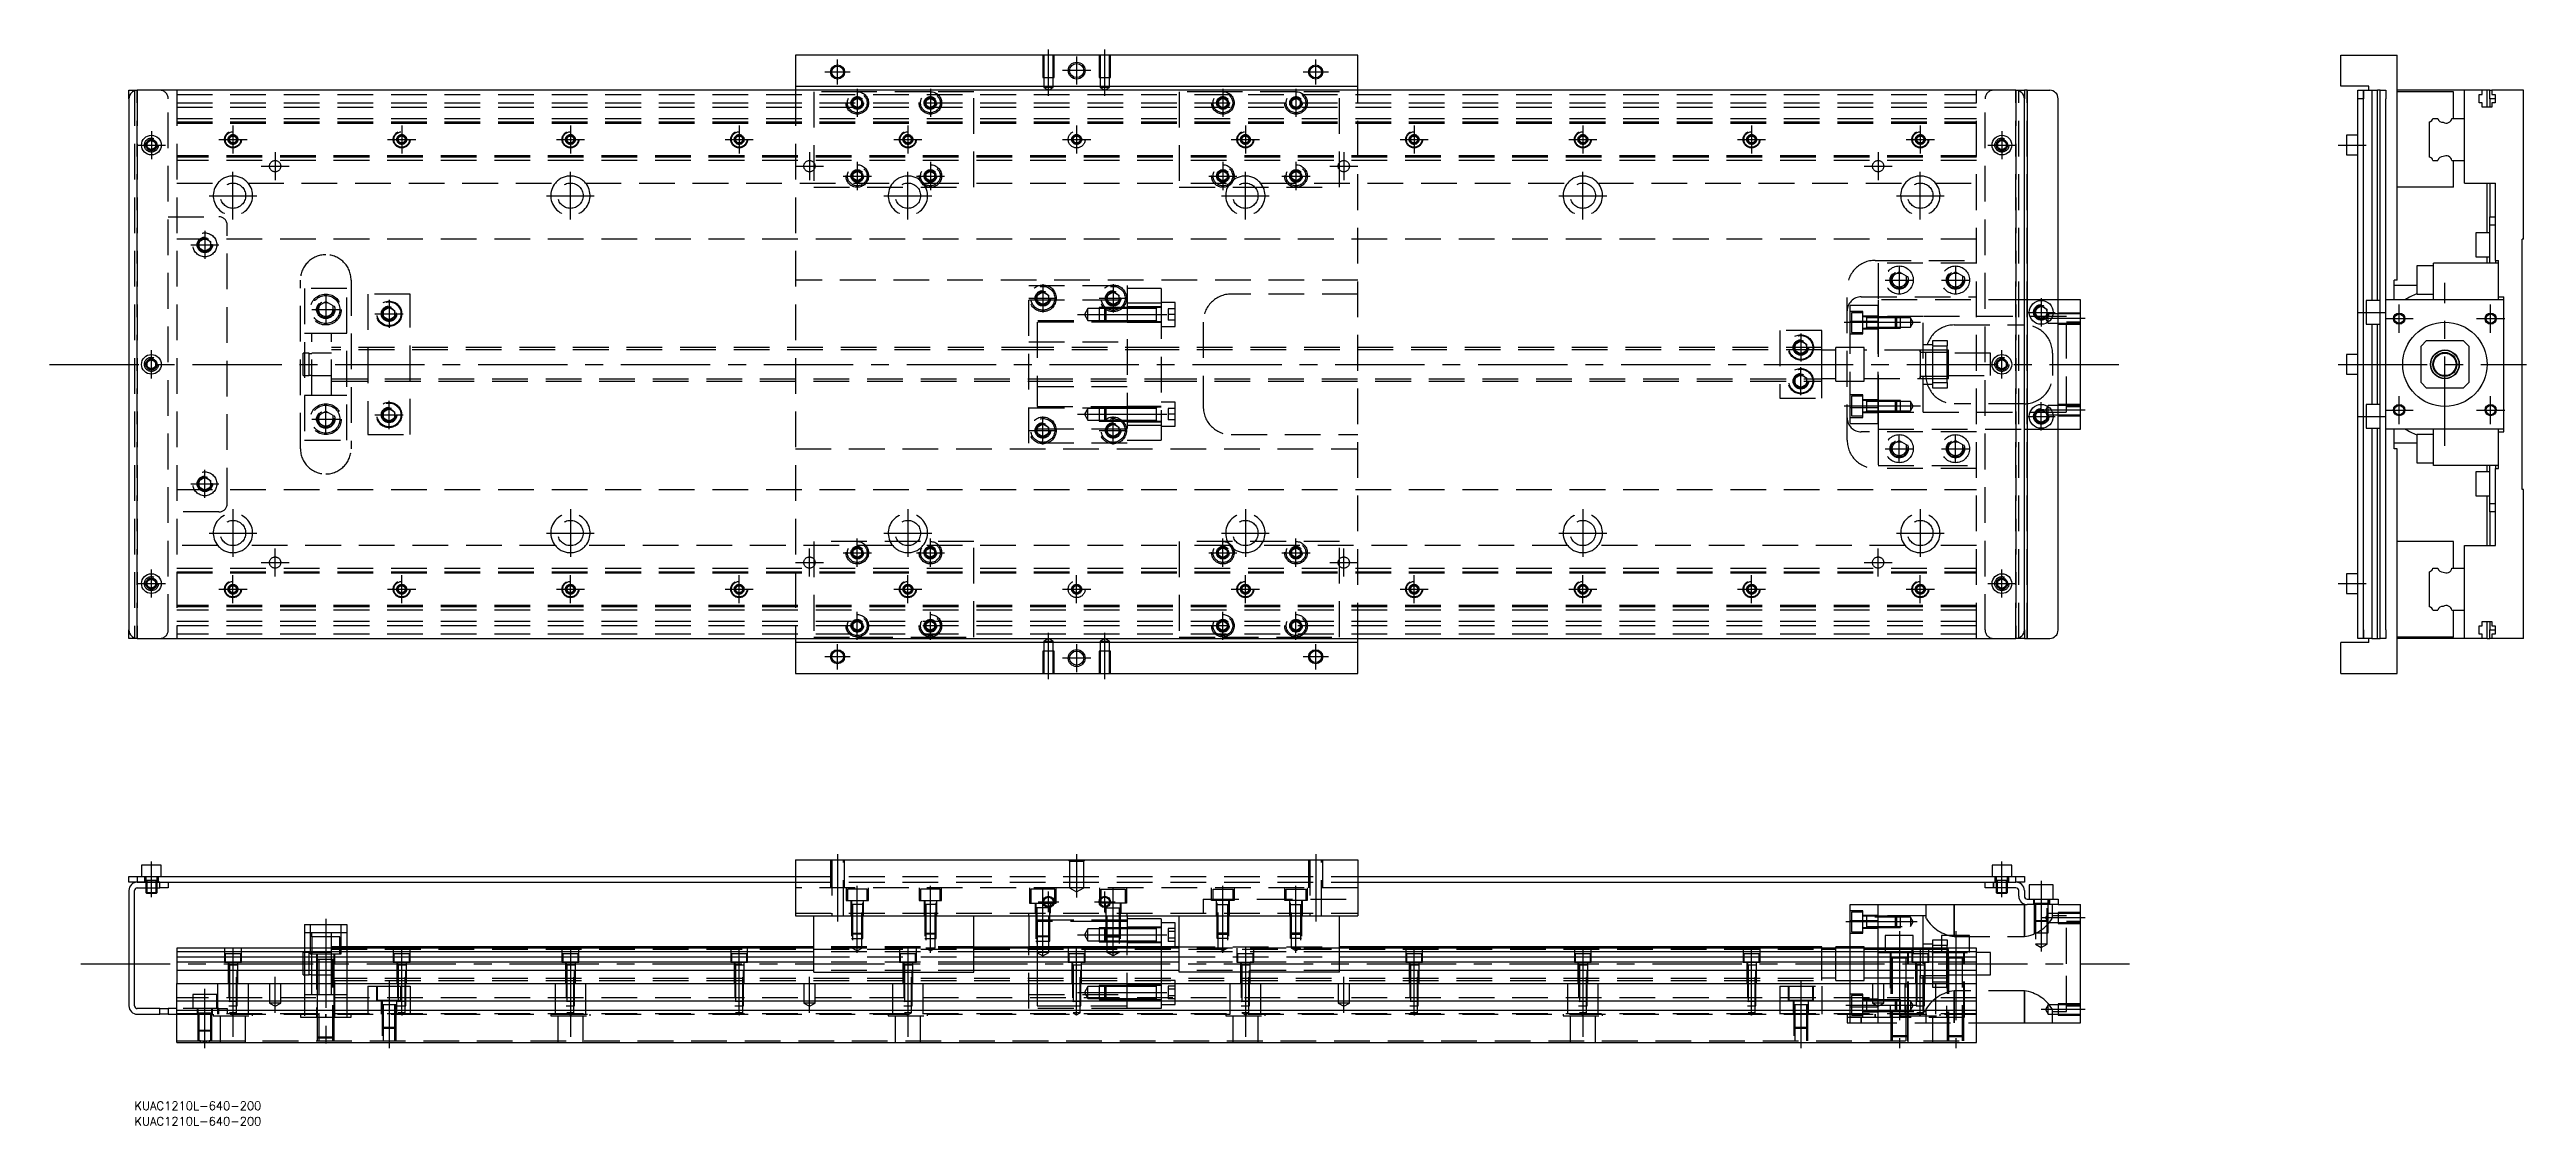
# Model space of a CAD drawing. Extents: x -28 to 853, y -271 to 112.
import ezdxf

# ---------------------------------------------------------------- set-up
doc = ezdxf.new("R2010")
doc.units = 0
doc.linetypes.add('CENTER', pattern=[50.8, 31.75, -6.35, 6.35, -6.35])
doc.linetypes.add('DASHED', pattern=[19.05, 12.7, -6.35])
doc.layers.get('0').update_dxf_attribs({"linetype": 'CONTINUOUS'})
doc.layers.add('CENTER', color=1, linetype='CENTER')
doc.styles.get("Standard").update_dxf_attribs({"font": 'txt.shx', "height": 3, "bigfont": 'bigfont.shx'})

# ---------------------------------------------------------------- blocks, each defined once
blk = doc.blocks.new('*U2')
at = {"color": 7, "linetype": 'CONTINUOUS'}
blk.add_text('KUAC1210L-640-200', height=3, dxfattribs=at).set_placement((1.98, -265.26))
blk = doc.blocks.new('*U3')
at = {"color": 7, "linetype": 'CONTINUOUS'}
blk.add_text('KUAC1210L-640-200', height=3, dxfattribs=at).set_placement((1.98, -270.77))

msp = doc.modelspace()

# ---------------------------------------------------------------- linework, layer by layer
at = {"color": 7, "linetype": 'CONTINUOUS'}
for p, q in [((237, 110), (237, 99)), ((437, 110), (237, 110)), ((437, 99), (437, 110)), ((786.53, 99), (786.53, 110)), ((786.53, 110), (806.53, 110)), ((806.53, 30), (806.53, 110)), ((0, 94.5), (0, 97.5)), ((0, 97.5), (3, 97.5)), ((671, 97.5), (3, 97.5)), ((237, 99), (437, 99)), ((237, 99), (237, 97.5)), ((437, 97.5), (437, 99)), ((671, 97.5), (674, 97.5)), ((674, 97.5), (674, 94.5)), ((675, 97.5), (674, 97.5)), ((675, 97.5), (675, -97.5)), ((675, 97.5), (683, 97.5)), ((796.53, 99), (786.53, 99)), ((792.53, 97.5), (794.53, 97.5)), ((792.53, 94.5), (792.53, 97.5)), ((794.53, 97.5), (797.53, 97.5)), ((794.53, 97.5), (794.53, 94.5)), ((796.53, 97.5), (796.53, 99)), ((797.53, 97.5), (797.53, 22.75)), ((797.53, 97.5), (799.53, 97.5)), ((799.53, 22.75), (799.53, 97.5)), ((800.53, 97.5), (799.53, 97.5)), ((800.53, 97.5), (802.53, 97.5)), ((800.53, 94.5), (800.53, 97.5)), ((802.53, 97.5), (802.53, 94.5)), ((830.53, 97.5), (806.53, 97.5)), ((826.53, 97), (806.53, 97)), ((826.53, 87.5), (826.53, 97)), ((830.53, 87.5), (830.53, 97.5)), ((836.83, 97.5), (830.53, 97.5)), ((838.53, 97.5), (836.83, 97.5)), ((836.83, 96), (836.83, 97.5)), ((838.53, 91.5), (838.53, 97.5)), ((839.53, 97.5), (838.53, 97.5)), ((839.53, 97.5), (840.23, 97.5)), ((839.53, 94.5), (839.53, 97.5)), ((840.23, 97.5), (840.23, 96)), ((851.53, 97.5), (840.23, 97.5)), ((851.53, 44.5), (851.53, 97.5)), ((0, 94.5), (0, -94.5)), ((674, -94.5), (674, 94.5)), ((686, -94.5), (686, 94.5)), ((794.53, 94.5), (792.53, 94.5)), ((792.53, -94.5), (792.53, 94.5)), ((794.53, -94.5), (794.53, 94.5)), ((800.53, -94.5), (800.53, 94.5)), ((802.53, 23), (802.53, 94.5)), ((835.68, 96), (836.83, 96)), ((835.68, 93), (835.68, 96)), ((836.83, 93), (835.68, 93)), ((836.83, 91.5), (836.83, 93)), ((840.23, 91.5), (836.83, 91.5)), ((841.38, 94.5), (839.53, 94.5)), ((839.53, 94.5), (839.53, 91.5)), ((840.23, 96), (841.38, 96)), ((840.23, 93), (840.23, 91.5)), ((841.38, 93), (840.23, 93)), ((841.38, 96), (841.38, 93)), ((6.5, 78.866026), (8, 79.73205)), ((8, 79.73205), (9.5, 78.866026)), ((664.5, 78.866026), (666, 79.73205)), ((666, 79.73205), (667.5, 78.866026)), ((788.53, 81.5), (788.53, 78)), ((792.53, 81.5), (788.53, 81.5)), ((818.03, 73.752272), (818.03, 86.247728)), ((819.282272, 87.5), (821.05668, 87.5)), ((826.007372, 87.5), (830.53, 87.5)), ((830.53, 72.5), (830.53, 87.5)), ((830.53, 72.5), (830.53, 87.5)), ((6.5, 77.133974), (6.5, 78.866026)), ((8, 76.26795), (6.5, 77.133974)), ((9.5, 77.133974), (8, 76.26795)), ((9.5, 78.866026), (9.5, 77.133974)), ((664.5, 77.133974), (664.5, 78.866026)), ((666, 76.26795), (664.5, 77.133974)), ((667.5, 77.133974), (666, 76.26795)), ((667.5, 78.866026), (667.5, 77.133974)), ((788.53, 78), (788.53, 74.5)), ((788.53, 74.5), (792.53, 74.5)), ((819.282272, 72.5), (821.05668, 72.5)), ((826.007372, 72.5), (830.53, 72.5)), ((826.53, 63), (826.53, 72.5)), ((830.53, 64.5), (830.53, 72.5)), ((826.53, 63), (806.53, 63)), ((830.53, 64.5), (841.53, 64.5)), ((838.53, 46.75), (838.53, 64.5)), ((839.53, 64.5), (839.53, 52.5)), ((841.53, 37), (841.53, 64.5)), ((834.53, 46.75), (834.53, 42.5)), ((839.53, 46.75), (834.53, 46.75)), ((839.53, 49.5), (839.53, 52.5)), ((839.53, 52.5), (841.53, 52.5)), ((841.53, 49.5), (839.53, 49.5)), ((839.53, 36), (839.53, 49.5)), ((851.53, 44.5), (851.03, 44.5)), ((851.03, -44.5), (851.03, 44.5)), ((842.53, 36), (819.53, 36)), ((819.53, 23), (819.53, 36)), ((834.53, 42.5), (834.53, 38.25)), ((834.53, 38.25), (839.53, 38.25)), ((838.53, 36), (838.53, 38.25)), ((841.53, 37), (842.53, 37)), ((841.53, 37), (841.53, 36)), ((842.53, 36), (842.53, 37)), ((842.53, 24), (842.53, 36)), ((842.53, 24), (842.53, 36)), ((806.53, 30), (805.53, 30)), ((805.53, 25), (805.53, 30)), ((813.53, 28), (805.53, 28)), ((813.53, 35), (813.53, 30)), ((819.53, 35), (813.53, 35)), ((813.53, 30), (813.53, 25)), ((678, 19.6547), (680, 20.809402)), ((678, 17.3453), (678, 19.6547)), ((680, 20.809402), (682, 19.6547)), ((682, 19.6547), (682, 17.3453)), ((694, 23), (686, 23)), ((694, -23), (694, 23)), ((795.53, 22.75), (795.53, 18.5)), ((800.53, 22.75), (795.53, 22.75)), ((795.53, 18.5), (795.53, 14.25)), ((802.53, -23), (802.53, 23)), ((844.53, 23), (802.53, 23)), ((805.53, 23), (805.53, 25)), ((813.53, 25), (819.53, 25)), ((842.53, 23), (842.53, 24)), ((842.53, 24), (844.53, 24)), ((844.53, 23), (844.53, 24)), ((844.53, -23), (844.53, 23)), ((680, 16.190598), (678, 17.3453)), ((682, 17.3453), (680, 16.190598)), ((795.53, 14.25), (800.53, 14.25)), ((797.53, 14.25), (797.53, -14.25)), ((799.53, -14.25), (799.53, 14.25)), ((6.5, 0.866026), (8, 1.73205)), ((6.5, -0.866026), (6.5, 0.866026)), ((8, 1.73205), (9.5, 0.866026)), ((9.5, 0.866026), (9.5, -0.866026)), ((664.5, 0.866026), (666, 1.73205)), ((664.5, -0.866026), (664.5, 0.866026)), ((666, 1.73205), (667.5, 0.866026)), ((667.5, 0.866026), (667.5, -0.866026)), ((788.53, 3.5), (788.53, 0)), ((792.53, 3.5), (788.53, 3.5)), ((817.03, 8.5), (815.03, 6.5)), ((815.03, -6.5), (815.03, 6.5)), ((817.03, 8.5), (830.03, 8.5)), ((832.03, 6.5), (830.03, 8.5)), ((832.03, 6.5), (832.03, -6.5)), ((8, -1.73205), (6.5, -0.866026)), ((9.5, -0.866026), (8, -1.73205)), ((666, -1.73205), (664.5, -0.866026)), ((667.5, -0.866026), (666, -1.73205)), ((788.53, 0), (788.53, -3.5)), ((788.53, -3.5), (792.53, -3.5)), ((815.03, -6.5), (817.03, -8.5)), ((830.03, -8.5), (817.03, -8.5)), ((830.03, -8.5), (832.03, -6.5)), ((678, -17.3453), (680, -16.190598)), ((678, -19.6547), (678, -17.3453)), ((680, -16.190598), (682, -17.3453)), ((682, -17.3453), (682, -19.6547)), ((795.53, -14.25), (795.53, -18.5)), ((800.53, -14.25), (795.53, -14.25)), ((680, -20.809402), (678, -19.6547)), ((682, -19.6547), (680, -20.809402)), ((686, -23), (694, -23)), ((795.53, -18.5), (795.53, -22.75)), ((795.53, -22.75), (800.53, -22.75)), ((797.53, -22.75), (797.53, -97.5)), ((799.53, -97.5), (799.53, -22.75)), ((844.53, -23), (802.53, -23)), ((802.53, -94.5), (802.53, -23)), ((805.53, -25), (805.53, -23)), ((805.53, -30), (805.53, -25)), ((813.53, -25), (813.53, -30)), ((819.53, -25), (813.53, -25)), ((819.53, -36), (819.53, -23)), ((842.53, -24), (842.53, -23)), ((842.53, -36), (842.53, -24)), ((842.53, -36), (842.53, -24)), ((842.53, -24), (844.53, -24)), ((844.53, -24), (844.53, -23)), ((813.53, -28), (805.53, -28)), ((806.53, -30), (805.53, -30)), ((806.53, -110), (806.53, -30)), ((813.53, -30), (813.53, -35)), ((813.53, -35), (819.53, -35)), ((842.53, -36), (819.53, -36)), ((834.53, -38.25), (834.53, -42.5)), ((839.53, -38.25), (834.53, -38.25)), ((834.53, -42.5), (834.53, -46.75)), ((838.53, -38.25), (838.53, -36)), ((839.53, -49.5), (839.53, -36)), ((841.53, -36), (841.53, -37)), ((841.53, -64.5), (841.53, -37)), ((841.53, -37), (842.53, -37)), ((842.53, -37), (842.53, -36)), ((834.53, -46.75), (839.53, -46.75)), ((838.53, -64.5), (838.53, -46.75)), ((839.53, -49.5), (841.53, -49.5)), ((839.53, -52.5), (839.53, -49.5)), ((841.53, -52.5), (839.53, -52.5)), ((839.53, -52.5), (839.53, -64.5)), ((851.53, -44.5), (851.03, -44.5)), ((851.53, -97.5), (851.53, -44.5)), ((826.53, -63), (806.53, -63)), ((826.53, -72.5), (826.53, -63)), ((830.53, -72.5), (830.53, -64.5)), ((830.53, -64.5), (841.53, -64.5)), ((6.5, -77.133974), (8, -76.26795)), ((6.5, -78.866026), (6.5, -77.133974)), ((8, -79.73205), (6.5, -78.866026)), ((8, -76.26795), (9.5, -77.133974)), ((9.5, -78.866026), (8, -79.73205)), ((9.5, -77.133974), (9.5, -78.866026)), ((664.5, -77.133974), (666, -76.26795)), ((664.5, -78.866026), (664.5, -77.133974)), ((666, -79.73205), (664.5, -78.866026)), ((666, -76.26795), (667.5, -77.133974)), ((667.5, -78.866026), (666, -79.73205)), ((667.5, -77.133974), (667.5, -78.866026)), ((788.53, -74.5), (788.53, -78)), ((792.53, -74.5), (788.53, -74.5)), ((788.53, -78), (788.53, -81.5)), ((818.03, -86.247728), (818.03, -73.752272)), ((819.282272, -72.5), (821.05668, -72.5)), ((826.007372, -72.5), (830.53, -72.5)), ((830.53, -87.5), (830.53, -72.5)), ((830.53, -87.5), (830.53, -72.5)), ((788.53, -81.5), (792.53, -81.5)), ((819.282272, -87.5), (821.05668, -87.5)), ((826.007372, -87.5), (830.53, -87.5)), ((826.53, -97), (826.53, -87.5)), ((830.53, -97.5), (830.53, -87.5)), ((0, -97.5), (0, -94.5)), ((674, -94.5), (674, -97.5)), ((792.53, -97.5), (792.53, -94.5)), ((794.53, -94.5), (794.53, -97.5)), ((800.53, -97.5), (800.53, -94.5)), ((802.53, -94.5), (802.53, -97.5)), ((835.68, -93), (836.83, -93)), ((835.68, -96), (835.68, -93)), ((836.83, -96), (835.68, -96)), ((836.83, -91.5), (840.23, -91.5)), ((836.83, -93), (836.83, -91.5)), ((836.83, -97.5), (836.83, -96)), ((838.53, -97.5), (838.53, -91.5)), ((839.53, -91.5), (839.53, -94.5)), ((839.53, -94.5), (841.38, -94.5)), ((839.53, -97.5), (839.53, -94.5)), ((840.23, -91.5), (840.23, -93)), ((840.23, -93), (841.38, -93)), ((840.23, -96), (840.23, -97.5)), ((841.38, -96), (840.23, -96)), ((841.38, -93), (841.38, -96)), ((3, -97.5), (0, -97.5)), ((3, -97.5), (671, -97.5)), ((237, -97.5), (237, -99)), ((237, -99), (237, -110)), ((437, -99), (237, -99)), ((437, -99), (437, -97.5)), ((437, -110), (437, -99)), ((674, -97.5), (671, -97.5)), ((674, -97.5), (675, -97.5)), ((675, -97.5), (683, -97.5)), ((786.53, -110), (786.53, -99)), ((796.53, -99), (786.53, -99)), ((794.53, -97.5), (792.53, -97.5)), ((797.53, -97.5), (794.53, -97.5)), ((796.53, -99), (796.53, -97.5)), ((797.53, -97.5), (799.53, -97.5)), ((799.53, -97.5), (800.53, -97.5)), ((802.53, -97.5), (800.53, -97.5)), ((826.53, -97), (806.53, -97)), ((830.53, -97.5), (806.53, -97.5)), ((836.83, -97.5), (830.53, -97.5)), ((838.53, -97.5), (836.83, -97.5)), ((838.53, -97.5), (839.53, -97.5)), ((840.23, -97.5), (839.53, -97.5)), ((851.53, -97.5), (840.23, -97.5)), ((237, -110), (437, -110)), ((786.53, -110), (806.53, -110)), ((0, -184.21), (0, -182.21)), ((0, -182.21), (3, -182.21)), ((3, -184.21), (0, -184.21)), ((3, -182.21), (3, -184.21)), ((3, -182.21), (237, -182.21)), ((3, -184.21), (11, -184.21)), ((11, -184.21), (3, -184.21)), ((11.5, -178.21), (4.5, -178.21)), ((4.5, -178.21), (4.5, -182.21)), ((11, -184.21), (237, -184.21)), ((11, -186.21), (11, -184.21)), ((11.5, -182.21), (11.5, -178.21)), ((14, -184.21), (14, -186.21)), ((237, -176.21), (237, -196.21)), ((237, -176.21), (437, -176.21)), ((437, -176.21), (437, -196.21)), ((437, -182.21), (671, -182.21)), ((437, -184.21), (663, -184.21)), ((660, -186.21), (660, -184.21)), ((669.5, -178.21), (662.5, -178.21)), ((662.5, -178.21), (662.5, -182.21)), ((663, -184.21), (671, -184.21)), ((663, -184.21), (671, -184.21)), ((669.5, -182.21), (669.5, -178.21)), ((671, -184.21), (671, -182.21)), ((671, -182.21), (674, -182.21)), ((674, -184.21), (671, -184.21)), ((674, -182.21), (674, -184.21)), ((0, -187.21), (0, -228.21)), ((2, -228.21), (2, -187.21)), ((3, -186.21), (11, -186.21)), ((6, -186.21), (6, -187.86)), ((6, -187.86), (10, -187.86)), ((6, -187.86), (6.35, -188.21)), ((9.65, -188.21), (6.35, -188.21)), ((9.65, -188.21), (10, -187.86)), ((10, -187.86), (10, -186.21)), ((14, -186.21), (11, -186.21)), ((612, -197.88029), (612, -192.21)), ((612, -192.21), (622, -192.21)), ((622, -192.21), (675, -192.21)), ((622, -207.71), (622, -192.21)), ((663, -186.21), (660, -186.21)), ((671, -186.21), (663, -186.21)), ((664, -186.21), (664, -187.86)), ((664, -187.86), (668, -187.86)), ((664, -187.86), (664.35, -188.21)), ((667.65, -188.21), (664.35, -188.21)), ((667.65, -188.21), (668, -187.86)), ((668, -187.86), (668, -186.21)), ((672, -189.21), (672, -187.21)), ((674, -187.21), (674, -189.21)), ((675, -190.21), (683, -190.21)), ((683, -192.21), (675, -192.21)), ((684.25, -185.21), (675.75, -185.21)), ((675.75, -185.21), (675.75, -190.21)), ((683, -192.21), (683, -190.21)), ((683, -190.21), (686, -190.21)), ((686, -192.21), (683, -192.21)), ((684.25, -190.21), (684.25, -185.21)), ((686, -190.21), (686, -192.21)), ((686, -192.21), (694, -192.21)), ((694, -234.21), (694, -192.21)), ((62.5, -199.21), (62.5, -207.71)), ((62.5, -199.21), (77.5, -199.21)), ((77.5, -199.21), (77.5, -207.71)), ((237, -196.21), (437, -196.21)), ((243.5, -216.21), (243.5, -196.21)), ((300.5, -216.21), (300.5, -196.21)), ((320, -196.21), (320, -207.71)), ((355, -196.21), (355, -207.71)), ((367, -197.21), (355, -197.21)), ((367, -197.21), (367, -207.71)), ((372, -198.71), (367, -198.71)), ((369.5, -200.650598), (369.5, -201.8053)), ((372, -200.650598), (369.5, -200.650598)), ((372, -201.8053), (369.5, -201.8053)), ((369.5, -201.8053), (369.5, -204.1147)), ((372, -207.21), (372, -198.71)), ((373.5, -216.21), (373.5, -196.21)), ((430.5, -216.21), (430.5, -196.21)), ((612, -197.88029), (622, -197.88029)), ((612, -207.71), (612, -197.88029)), ((243.5, -207.71), (17, -207.71)), ((17, -207.71), (17, -208.962272)), ((243.5, -208.962272), (17, -208.962272)), ((17, -208.962272), (17, -210.73668)), ((17, -210.73668), (243.5, -210.73668)), ((17, -210.73668), (17, -212.633076)), ((243.5, -207.21), (77.5, -207.21)), ((300.5, -207.21), (320, -207.21)), ((373.5, -207.71), (300.5, -207.71)), ((373.5, -208.962272), (300.5, -208.962272)), ((300.5, -210.73668), (373.5, -210.73668)), ((373.5, -207.21), (367, -207.21)), ((367, -207.21), (372, -207.21)), ((372, -204.1147), (369.5, -204.1147)), ((369.5, -204.1147), (369.5, -205.269402)), ((372, -205.269402), (369.5, -205.269402)), ((602, -207.21), (430.5, -207.21)), ((657, -207.71), (430.5, -207.71)), ((657, -208.962272), (430.5, -208.962272)), ((430.5, -210.73668), (657, -210.73668)), ((602, -207.71), (602, -207.21)), ((607, -207.71), (607, -207.21)), ((612, -207.21), (607, -207.21)), ((634.5, -203.21), (624.5, -203.21)), ((624.5, -203.21), (624.5, -207.71)), ((634.5, -207.71), (634.5, -203.21)), ((637, -208.209994), (637, -218.210006)), ((638, -208.96), (637, -208.96)), ((637, -211.01), (637, -212.71)), ((641.5, -208.96), (638, -208.96)), ((644.5, -208.96), (641.5, -208.96)), ((654.5, -203.21), (644.5, -203.21)), ((644.5, -203.21), (644.5, -207.71)), ((646.5, -208.96), (644.5, -208.96)), ((647, -208.96), (646.5, -208.96)), ((654.5, -207.71), (654.5, -203.21)), ((657, -241.21), (657, -207.71)), ((17, -212.633076), (17, -215.687372)), ((243.5, -212.633076), (17, -212.633076)), ((17, -215.687372), (17, -220.21)), ((243.5, -215.687372), (17, -215.687372)), ((243.5, -216.21), (300.5, -216.21)), ((373.5, -212.633076), (300.5, -212.633076)), ((373.5, -215.687372), (300.5, -215.687372)), ((430.5, -216.21), (373.5, -216.21)), ((657, -212.633076), (430.5, -212.633076)), ((657, -215.687372), (430.5, -215.687372)), ((637, -212.71), (637, -217.46)), ((637, -213.21), (637, -218.210006)), ((637, -217.46), (647, -217.46)), ((17, -226.51), (17, -220.21)), ((17, -220.21), (657, -220.21)), ((657, -226.51), (17, -226.51)), ((17, -229.91), (17, -226.51)), ((635.75, -226.51), (635.75, -226.71)), ((11, -229.21), (3, -229.21)), ((3, -231.21), (11, -231.21)), ((11, -231.21), (11, -229.21)), ((11, -229.21), (14, -229.21)), ((14, -231.21), (11, -231.21)), ((14, -229.21), (14, -231.21)), ((17, -229.21), (14, -229.21)), ((14, -231.21), (17, -231.21)), ((17, -241.21), (17, -229.91)), ((657, -229.91), (17, -229.91)), ((657, -234.21), (694, -234.21)), ((17, -241.21), (657, -241.21))]:
    msp.add_line(p, q, dxfattribs=at)
at = {"color": 3, "linetype": 'DASHED'}
for p, q in [((325.000006, 110), (325.000006, 102)), ((325.35, 110), (325.35, 102)), ((328.65, 102), (328.65, 110)), ((328.999994, 102), (328.999994, 110)), ((345.000006, 110), (345.000006, 102)), ((345.35, 110), (345.35, 102)), ((348.65, 102), (348.65, 110)), ((348.999994, 102), (348.999994, 110)), ((2, 97.5), (2, -97.5)), ((3, 97.5), (3, -97.5)), ((3, -97.5), (3, 97.5)), ((3, -97.5), (3, 97.5)), ((3, 97.5), (3, -97.5)), ((17, 97.5), (17, -97.5)), ((237, 97.5), (237, -97.5)), ((259, 97), (243.5, 97)), ((243.5, 97), (243.5, 63)), ((285, 97), (259, 97)), ((300.5, 97), (285, 97)), ((300.5, 63), (300.5, 97)), ((325.000006, 102), (328.999994, 102)), ((325.35, 102), (325.35, 98.5)), ((328.65, 98.5), (325.35, 98.5)), ((325.35, 98.5), (327, 97.547372)), ((327, 97.547372), (328.65, 98.5)), ((328.65, 98.5), (328.65, 102)), ((345.000006, 102), (348.999994, 102)), ((345.35, 102), (345.35, 98.5)), ((348.65, 98.5), (345.35, 98.5)), ((345.35, 98.5), (347, 97.547372)), ((347, 97.547372), (348.65, 98.5)), ((348.65, 98.5), (348.65, 102)), ((373.5, 97), (373.5, 63)), ((389, 97), (373.5, 97)), ((415, 97), (389, 97)), ((430.5, 97), (415, 97)), ((430.5, 63), (430.5, 97)), ((437, -97.5), (437, 97.5)), ((657, -97.5), (657, 97.5)), ((671, -97.5), (671, 97.5)), ((671, 97.5), (671, -97.5)), ((672, -97.5), (672, 97.5)), ((675, -97.5), (675, 97.5)), ((794.53, 94.5), (794.53, 97.5)), ((14, -94.5), (14, 94.5)), ((17, 96), (657, 96)), ((17, 93), (657, 93)), ((17, 91.5), (657, 91.5)), ((257, 93), (257.030168, 93.346066)), ((257.5, 93.866026), (259, 94.73205)), ((257.5, 92.133974), (257.5, 93.866026)), ((259, 91.26795), (257.5, 92.133974)), ((259, 94.73205), (260.5, 93.866026)), ((260.5, 92.133974), (259, 91.26795)), ((260.5, 93.866026), (260.5, 92.133974)), ((283, 93), (283.023172, 93.30356)), ((283.5, 93.866026), (285, 94.73205)), ((283.5, 92.133974), (283.5, 93.866026)), ((285, 91.26795), (283.5, 92.133974)), ((285, 94.73205), (286.5, 93.866026)), ((286.5, 92.133974), (285, 91.26795)), ((286.5, 93.866026), (286.5, 92.133974)), ((387.5, 93.866026), (389, 94.73205)), ((387.5, 92.133974), (387.5, 93.866026)), ((389, 91.26795), (387.5, 92.133974)), ((389, 94.73205), (390.5, 93.866026)), ((390.5, 92.133974), (389, 91.26795)), ((390.5, 93.866026), (390.5, 92.133974)), ((390.973226, 93.326156), (391, 93)), ((413.5, 93.866026), (415, 94.73205)), ((413.5, 92.133974), (413.5, 93.866026)), ((415, 91.26795), (413.5, 92.133974)), ((415, 94.73205), (416.5, 93.866026)), ((416.5, 92.133974), (415, 91.26795)), ((416.5, 93.866026), (416.5, 92.133974)), ((416.973226, 93.326156), (417, 93)), ((660, -94.5), (660, 94.5)), ((17, 87.5), (657, 87.5)), ((17, 86.247728), (657, 86.247728)), ((17, 86.1147), (657, 86.1147)), ((17, 86.1), (657, 86.1)), ((17, 85.8), (657, 85.8)), ((35.75, 80.721688), (37, 81.443376)), ((35.75, 79.278312), (35.75, 80.721688)), ((37, 78.556624), (35.75, 79.278312)), ((37, 81.443376), (38.25, 80.721688)), ((38.25, 79.278312), (37, 78.556624)), ((38.25, 80.721688), (38.25, 79.278312)), ((38.477374, 80.25955), (38.5, 80)), ((95.5, 80), (95.516134, 80.21941)), ((95.75, 80.721688), (97, 81.443376)), ((95.75, 79.278312), (95.75, 80.721688)), ((97, 78.556624), (95.75, 79.278312)), ((97, 81.443376), (98.25, 80.721688)), ((98.25, 79.278312), (97, 78.556624)), ((98.25, 80.721688), (98.25, 79.278312)), ((155.75, 80.721688), (157, 81.443376)), ((155.75, 79.278312), (155.75, 80.721688)), ((157, 78.556624), (155.75, 79.278312)), ((157, 81.443376), (158.25, 80.721688)), ((158.25, 79.278312), (157, 78.556624)), ((158.25, 80.721688), (158.25, 79.278312)), ((158.477374, 80.25955), (158.5, 80)), ((215.5, 80), (215.516134, 80.21941)), ((215.75, 80.721688), (217, 81.443376)), ((215.75, 79.278312), (215.75, 80.721688)), ((217, 78.556624), (215.75, 79.278312)), ((217, 81.443376), (218.25, 80.721688)), ((218.25, 79.278312), (217, 78.556624)), ((218.25, 80.721688), (218.25, 79.278312)), ((275.5, 80), (275.516134, 80.21941)), ((275.75, 80.721688), (277, 81.443376)), ((275.75, 79.278312), (275.75, 80.721688)), ((277, 78.556624), (275.75, 79.278312)), ((277, 81.443376), (278.25, 80.721688)), ((278.25, 79.278312), (277, 78.556624)), ((278.25, 80.721688), (278.25, 79.278312)), ((395.75, 80.721688), (397, 81.443376)), ((395.75, 79.278312), (395.75, 80.721688)), ((397, 78.556624), (395.75, 79.278312)), ((397, 81.443376), (398.25, 80.721688)), ((398.25, 79.278312), (397, 78.556624)), ((398.25, 80.721688), (398.25, 79.278312)), ((398.477374, 80.25955), (398.5, 80)), ((455.75, 80.721688), (457, 81.443376)), ((455.75, 79.278312), (455.75, 80.721688)), ((457, 78.556624), (455.75, 79.278312)), ((457, 81.443376), (458.25, 80.721688)), ((458.25, 79.278312), (457, 78.556624)), ((458.25, 80.721688), (458.25, 79.278312)), ((458.477374, 80.25955), (458.5, 80)), ((515.75, 80.721688), (517, 81.443376)), ((515.75, 79.278312), (515.75, 80.721688)), ((517, 78.556624), (515.75, 79.278312)), ((517, 81.443376), (518.25, 80.721688)), ((518.25, 79.278312), (517, 78.556624)), ((518.25, 80.721688), (518.25, 79.278312)), ((518.477374, 80.25955), (518.5, 80)), ((575.75, 80.721688), (577, 81.443376)), ((575.75, 79.278312), (575.75, 80.721688)), ((577, 78.556624), (575.75, 79.278312)), ((577, 81.443376), (578.25, 80.721688)), ((578.25, 79.278312), (577, 78.556624)), ((578.25, 80.721688), (578.25, 79.278312)), ((578.477374, 80.25955), (578.5, 80)), ((635.75, 80.721688), (637, 81.443376)), ((635.75, 79.278312), (635.75, 80.721688)), ((637, 78.556624), (635.75, 79.278312)), ((637, 81.443376), (638.25, 80.721688)), ((638.25, 79.278312), (637, 78.556624)), ((638.25, 80.721688), (638.25, 79.278312)), ((638.477374, 80.25955), (638.5, 80)), ((6, 78), (6.030168, 78.346066)), ((657, 74.2), (17, 74.2)), ((657, 73.9), (17, 73.9)), ((657, 73.8853), (17, 73.8853)), ((657, 73.752272), (17, 73.752272)), ((657, 72.5), (17, 72.5)), ((667.973226, 78.326156), (668, 78)), ((17, 64.5), (31.638098, 64.5)), ((42.361902, 64.5), (151.638097, 64.5)), ((162.361903, 64.5), (271.638097, 64.5)), ((243.5, 63), (300.5, 63)), ((257.5, 67.866026), (259, 68.73205)), ((257.5, 66.133974), (257.5, 67.866026)), ((259, 65.26795), (257.5, 66.133974)), ((259, 68.73205), (260.5, 67.866026)), ((260.5, 66.133974), (259, 65.26795)), ((260.5, 67.866026), (260.5, 66.133974)), ((260.973226, 67.326156), (261, 67)), ((282.361903, 64.5), (391.638097, 64.5)), ((283.5, 67.866026), (285, 68.73205)), ((283.5, 66.133974), (283.5, 67.866026)), ((285, 65.26795), (283.5, 66.133974)), ((285, 68.73205), (286.5, 67.866026)), ((286.5, 66.133974), (285, 65.26795)), ((286.5, 67.866026), (286.5, 66.133974)), ((286.973226, 67.326156), (287, 67)), ((373.5, 63), (430.5, 63)), ((387, 67), (387.023172, 67.30356)), ((387.5, 67.866026), (389, 68.73205)), ((387.5, 66.133974), (387.5, 67.866026)), ((389, 65.26795), (387.5, 66.133974)), ((389, 68.73205), (390.5, 67.866026)), ((390.5, 66.133974), (389, 65.26795)), ((390.5, 67.866026), (390.5, 66.133974)), ((402.361903, 64.5), (511.638097, 64.5)), ((413, 67), (413.030168, 67.346066)), ((413.5, 67.866026), (415, 68.73205)), ((413.5, 66.133974), (413.5, 67.866026)), ((415, 65.26795), (413.5, 66.133974)), ((415, 68.73205), (416.5, 67.866026)), ((416.5, 66.133974), (415, 65.26795)), ((416.5, 67.866026), (416.5, 66.133974)), ((522.361903, 64.5), (631.638098, 64.5)), ((642.361902, 64.5), (657, 64.5)), ((14, 52.5), (32, 52.5)), ((657, 44.5), (17, 44.5)), ((25, 43.6547), (27, 44.809402)), ((27, 44.809402), (29, 43.6547)), ((35, -49.5), (35, 49.5)), ((25, 41.3453), (25, 43.6547)), ((27, 40.190598), (25, 41.3453)), ((29, 41.3453), (27, 40.190598)), ((29, 43.6547), (29, 41.3453)), ((29.483582, 42.786038), (29.5, 42.5)), ((621, 37), (657, 37)), ((657, 36), (622, 36)), ((622, 36), (622, 23)), ((657, 36), (657, 37)), ((61, -30), (61, 30)), ((77.5, 27), (62.5, 27)), ((62.5, 27), (62.5, -27)), ((77.5, -27), (77.5, 27)), ((79, 30), (79, -30)), ((437, 30), (237, 30)), ((320, 28), (355, 28)), ((320, -28), (320, 28)), ((355, 28), (355, -28)), ((367, 27), (355, 27)), ((367, 27), (367, 21.748564)), ((611, -27), (611, 27)), ((626.5, 30), (626.520026, 30.346056)), ((627, 31.443376), (629.5, 32.886752)), ((627, 28.556624), (627, 31.443376)), ((629.5, 27.113248), (627, 28.556624)), ((629.5, 32.886752), (632, 31.443376)), ((632, 28.556624), (629.5, 27.113248)), ((632, 31.443376), (632, 28.556624)), ((646.5, 30), (646.520026, 30.346056)), ((647, 31.443376), (649.5, 32.886752)), ((647, 28.556624), (647, 31.443376)), ((649.5, 27.113248), (647, 28.556624)), ((649.5, 32.886752), (652, 31.443376)), ((652, 28.556624), (649.5, 27.113248)), ((652, 31.443376), (652, 28.556624)), ((67, 19.5), (67.020026, 19.846056)), ((67.5, 20.943376), (70, 22.386752)), ((67.5, 18.056624), (67.5, 20.943376)), ((70, 16.613248), (67.5, 18.056624)), ((70, 22.386752), (72.5, 20.943376)), ((72.5, 18.056624), (70, 16.613248)), ((72.5, 20.943376), (72.5, 18.056624)), ((100, 25), (85, 25)), ((85, 25), (85, -25)), ((90.5, 19.1547), (92.5, 20.309402)), ((90.5, 16.8453), (90.5, 19.1547)), ((92.5, 20.309402), (94.5, 19.1547)), ((94.5, 19.1547), (94.5, 16.8453)), ((94.983582, 18.286038), (95, 18)), ((100, -25), (100, 25)), ((320, 23), (355, 23)), ((322.5, 23.5), (322.518502, 23.803588)), ((323, 24.6547), (325, 25.809402)), ((323, 22.3453), (323, 24.6547)), ((325, 21.190598), (323, 22.3453)), ((325, 25.809402), (327, 24.6547)), ((327, 22.3453), (325, 21.190598)), ((327, 24.6547), (327, 22.3453)), ((341, 19.85352), (339.787564, 17.75352)), ((339.787564, 17.75352), (341, 15.65352)), ((341, 15.65352), (341, 19.85352)), ((345, 19.85352), (341, 19.85352)), ((345, 20.253516), (345, 15.253526)), ((347.39998, 20.253516), (345, 20.253516)), ((346.99998, 19.85352), (345, 19.85352)), ((347.4, 20.25352), (347, 19.85352)), ((347, 15.65352), (347, 19.85352)), ((355, 19.85352), (347, 19.85352)), ((347.4, 20.25352), (347.4, 15.25352)), ((355, 20.25352), (347.4, 20.25352)), ((355, 20.253516), (347.4, 20.253516)), ((348, 24.6547), (350, 25.809402)), ((348, 22.3453), (348, 24.6547)), ((350, 21.190598), (348, 22.3453)), ((350, 25.809402), (352, 24.6547)), ((352, 22.3453), (350, 21.190598)), ((352, 24.6547), (352, 22.3453)), ((352.483582, 23.786038), (352.5, 23.5)), ((367, 21.748564), (355, 21.748564)), ((367, 20.50352), (355, 20.50352)), ((365.405, 20.25352), (355.00002, 20.25352)), ((365.4, 19.85352), (355.00002, 19.85352)), ((367, 20.25352), (365.395, 20.25352)), ((365.4, 15.254372), (365.4, 20.253526)), ((365.4, 19.996122), (365.4, 20.25352)), ((365.4, 20.25352), (365.4, 19.996072)), ((365.4, 15.51097), (365.4, 19.996122)), ((372, 22.00352), (367, 22.00352)), ((367, 21.748564), (367, -21.748564)), ((369.5, 19.75352), (369.5, 17.75352)), ((372, 19.75352), (369.5, 19.75352)), ((369.5, 17.75352), (369.5, 15.75352)), ((372, 17.75352), (369.5, 17.75352)), ((372, 13.50352), (372, 22.00352)), ((437, 25), (392, 25)), ((612, 21), (622, 21)), ((612, 15.32971), (612, 21)), ((616.5, 18.849242), (612, 18.849242)), ((612.5, 18.349242), (612.5, 11.349242)), ((616.5, 18.349242), (612.5, 18.349242)), ((616, 24), (657, 24)), ((616.5, 10.849242), (616.5, 18.849242)), ((674, 23), (622, 23)), ((622, 23), (622, 15.32971)), ((622, 15.32971), (622, 21)), ((686, 23), (674, 23)), ((677.5, 18.5), (677.52689, 18.865682)), ((682.5, 17.913456), (682.355836, 17.663756)), ((682.5, 14.613456), (682.5, 17.913456)), ((686, 17.913456), (682.5, 17.913456)), ((694, 18.26345), (686, 18.26345)), ((694, 17.913456), (686, 17.913456)), ((65, 11), (62.5, 11)), ((65, -11), (65, 11)), ((72, 11), (65, 11)), ((72, 11), (65, 11)), ((72, -11), (72, 11)), ((77.5, 11), (72, 11)), ((92.5, 15.690598), (90.5, 16.8453)), ((94.5, 16.8453), (92.5, 15.690598)), ((355, 15.5), (320, 15.5)), ((323, 15), (323, -15)), ((355, 15), (323, 15)), ((341, 15.65352), (345, 15.65352)), ((345, 15.65352), (346.99998, 15.65352)), ((345, 15.253526), (347.39998, 15.253526)), ((347, 15.65352), (355, 15.65352)), ((347, 15.65352), (347.4, 15.25352)), ((347, 15.65352), (355, 15.65352)), ((347.4, 15.253526), (355, 15.253526)), ((347.4, 15.25352), (355, 15.25352)), ((355, 15.00352), (367, 15.00352)), ((355.00002, 15.65352), (365.4, 15.65352)), ((355.00002, 15.25352), (365.405, 15.25352)), ((365.395, 15.25352), (367, 15.25352)), ((365.4, 15.510988), (365.4, 15.25352)), ((365.4, 15.25352), (365.4, 15.51097)), ((365.4, 15.253516), (365.4, 15.254372)), ((367, 13.50352), (372, 13.50352)), ((372, 15.75352), (369.5, 15.75352)), ((382, 15), (382, -15)), ((587, 12), (587, -12)), ((602, 12), (587, 12)), ((602, 6), (602, 12)), ((612, -15.32971), (612, 15.32971)), ((612, 15.32971), (622, 15.32971)), ((612, 10.849242), (616.5, 10.849242)), ((612.5, 11.349242), (616.5, 11.349242)), ((622, 17.099242), (616.5, 17.099242)), ((617.905, 16.849242), (616.5, 16.849242)), ((616.5, 12.849242), (617.905, 12.849242)), ((616.5, 12.599242), (622, 12.599242)), ((622, 16.849242), (617.895, 16.849242)), ((617.895, 12.849242), (622, 12.849242)), ((617.9, 16.849248), (617.9, 12.849238)), ((617.9, 16.849248), (617.9, 12.849238)), ((617.9, 16.849248), (617.9, 12.849238)), ((617.9, 16.849242), (617.9, 16.63278)), ((617.9, 16.632534), (617.9, 16.849242)), ((617.9, 16.63278), (617.9, 13.065704)), ((622, 16.499242), (617.9, 16.499242)), ((617.9, 13.199242), (622, 13.199242)), ((617.9, 12.849242), (617.9, 13.06591)), ((617.9, 13.065704), (617.9, 12.849242)), ((638, 17), (622, 17)), ((638, 17), (622, 17)), ((628.15, 16.849242), (622, 16.849242)), ((628.15, 16.849238), (622, 16.849238)), ((628.5, 16.499242), (622, 16.499242)), ((628.5, 16.499242), (622, 16.499242)), ((622, 15.32971), (622, -15.32971)), ((622, -15.32971), (622, 15.32971)), ((622, 13.199242), (628.5, 13.199242)), ((622, 13.199242), (628.5, 13.199242)), ((622, 12.849248), (628.15, 12.849248)), ((622, 12.849242), (628.15, 12.849242)), ((628.15, 12.849242), (628.15, 16.849242)), ((628.5, 16.499242), (628.15, 16.849242)), ((630, 16.849238), (628.15, 16.849238)), ((628.15, 12.849242), (628.5, 13.199242)), ((628.15, 12.849248), (630, 12.849248)), ((628.5, 16.499242), (628.5, 13.199242)), ((630, 16.499242), (628.5, 16.499242)), ((628.5, 13.199242), (630, 13.199242)), ((630, 12.849248), (630, 16.849238)), ((633.5, 16.499242), (630, 16.499242)), ((630, 13.199242), (633.5, 13.199242)), ((633.5, 16.499242), (633.5, 14.849242)), ((634.452628, 14.849242), (633.5, 16.499242)), ((633.5, 14.849242), (633.5, 13.199242)), ((633.5, 13.199242), (634.452628, 14.849242)), ((638, -17), (638, 17)), ((689, 17), (638, 17)), ((649, 14), (674, 14)), ((681.90257, 16.878676), (681.547372, 16.263456)), ((681.547372, 16.263456), (682.5, 14.613456)), ((682.5, 14.613456), (686, 14.613456)), ((686, 14.613456), (694, 14.613456)), ((686, 14.26346), (694, 14.26346)), ((689, -17), (689, 17)), ((694, 15), (689, 15)), ((9.973226, 0.326156), (10, 0)), ((62, -4), (62, 4)), ((64.1, 4), (62, 4)), ((64.1, -4), (64.1, 4)), ((65, 3.8), (64.1, 3.8)), ((72, 4), (65, 4)), ((72, 4), (65, 4)), ((323, 6), (72, 6)), ((323, 5.125), (72, 5.125)), ((320, 8), (355, 8)), ((367, 6), (323, 6)), ((367, 5.999994), (323, 5.999994)), ((367, 5.125), (323, 5.125)), ((367, 5.125), (323, 5.125)), ((602, 6), (367, 6)), ((602, 5.125), (367, 5.125)), ((592, 6), (592.018502, 6.303588)), ((592.5, 7.1547), (594.5, 8.309402)), ((592.5, 4.8453), (592.5, 7.1547)), ((594.5, 3.690598), (592.5, 4.8453)), ((594.5, 8.309402), (596.5, 7.1547)), ((596.5, 4.8453), (594.5, 3.690598)), ((596.5, 7.1547), (596.5, 4.8453)), ((602, -6), (602, 6)), ((607, 5), (602, 5)), ((607, -6), (607, 6)), ((612, 6), (607, 6)), ((617, 6), (612, 6)), ((617, 6), (612, 6)), ((617, -6), (617, 6)), ((617, -6), (617, 6)), ((637.005, 5), (617, 5)), ((636.995, 5), (617, 5)), ((646.5, 5), (636.995, 5)), ((637.005, 5), (636.995, 5)), ((637, 5.000006), (637, -5.000006)), ((637, 5.000006), (637, -5.000006)), ((637, 4.43509), (637, 5)), ((637, 5), (637, 4.435078)), ((637, 4.435078), (637, -4.43509)), ((647, 4.25), (637, 4.25)), ((646.5, 5), (637.005, 5)), ((641.5, 7), (638, 7)), ((639, -4), (639, 4)), ((641.5, 8.5), (646.5, 8.5)), ((641.5, 6.5), (641.5, 8.5)), ((646.5, 6.5), (641.5, 6.5)), ((641.5, -6.5), (641.5, 6.5)), ((646.5, 8.5), (646.5, 6.5)), ((646.5, -6.5), (646.5, 6.5)), ((647, 5), (646.5, 5)), ((647, -5), (647, 5)), ((662, 4), (647, 4)), ((662, -4), (662, 4)), ((664, 0), (664.023172, 0.30356)), ((684, 4), (684, -4)), ((62, -4), (64.1, -4)), ((64.1, -3.8), (65, -3.8)), ((65, -4), (72, -4)), ((65, -4), (72, -4)), ((72, -5.125), (323, -5.125)), ((72, -6), (323, -6)), ((355, -8), (320, -8)), ((323, -5.125), (367, -5.125)), ((323, -5.125), (367, -5.125)), ((323, -5.999994), (367, -5.999994)), ((323, -6), (367, -6)), ((367, -5.125), (602, -5.125)), ((367, -6), (602, -6)), ((592, -6), (592.018502, -5.696412)), ((592.5, -4.8453), (594.5, -3.690598)), ((592.5, -7.1547), (592.5, -4.8453)), ((594.5, -8.309402), (592.5, -7.1547)), ((594.5, -3.690598), (596.5, -4.8453)), ((596.5, -7.1547), (594.5, -8.309402)), ((596.5, -4.8453), (596.5, -7.1547)), ((602, -5), (607, -5)), ((602, -12), (602, -6)), ((607, -6), (612, -6)), ((612, -6), (617, -6)), ((612, -6), (617, -6)), ((617, -5), (637.005, -5)), ((617, -5), (636.995, -5)), ((636.995, -5), (646.5, -5)), ((636.995, -5), (637.005, -5)), ((637, -4.25), (647, -4.25)), ((637, -5), (637, -4.435078)), ((637, -4.43509), (637, -5)), ((637.005, -5), (646.5, -5)), ((638, -7), (641.5, -7)), ((641.5, -6.5), (646.5, -6.5)), ((641.5, -8.5), (641.5, -6.5)), ((646.5, -8.5), (641.5, -8.5)), ((646.5, -5), (647, -5)), ((646.5, -6.5), (646.5, -8.5)), ((647, -4), (662, -4)), ((62.5, -11), (65, -11)), ((65, -11), (72, -11)), ((65, -11), (72, -11)), ((67.5, -18.056624), (70, -16.613248)), ((70, -16.613248), (72.5, -18.056624)), ((72, -11), (77.5, -11)), ((90.5, -16.8453), (92.5, -15.690598)), ((90.5, -19.1547), (90.5, -16.8453)), ((92.5, -15.690598), (94.5, -16.8453)), ((94.5, -16.8453), (94.5, -19.1547)), ((320, -15.5), (355, -15.5)), ((323, -15), (355, -15)), ((341, -15.65352), (339.787564, -17.75352)), ((341, -19.85352), (341, -15.65352)), ((345, -15.65352), (341, -15.65352)), ((345, -15.253526), (345, -20.253516)), ((347.39998, -15.253526), (345, -15.253526)), ((346.99998, -15.65352), (345, -15.65352)), ((347.4, -15.25352), (347, -15.65352)), ((347, -19.85352), (347, -15.65352)), ((355, -15.65352), (347, -15.65352)), ((347.4, -15.25352), (347.4, -20.25352)), ((355, -15.25352), (347.4, -15.25352)), ((355, -15.253526), (347.4, -15.253526)), ((367, -15.00352), (355, -15.00352)), ((365.405, -15.25352), (355.00002, -15.25352)), ((365.4, -15.65352), (355.00002, -15.65352)), ((367, -15.25352), (365.395, -15.25352)), ((365.4, -20.25267), (365.4, -15.253516)), ((365.4, -15.51092), (365.4, -15.25352)), ((365.4, -15.25352), (365.4, -15.51097)), ((365.4, -19.996072), (365.4, -15.51092)), ((372, -13.50352), (367, -13.50352)), ((369.5, -15.75352), (369.5, -17.75352)), ((372, -15.75352), (369.5, -15.75352)), ((372, -22.00352), (372, -13.50352)), ((587, -12), (602, -12)), ((616.5, -10.849242), (612, -10.849242)), ((612, -15.32971), (622, -15.32971)), ((612, -21), (612, -15.32971)), ((612.5, -11.349242), (612.5, -18.349242)), ((616.5, -11.349242), (612.5, -11.349242)), ((616.5, -18.849242), (616.5, -10.849242)), ((622, -12.599242), (616.5, -12.599242)), ((617.905, -12.849242), (616.5, -12.849242)), ((616.5, -16.849242), (617.905, -16.849242)), ((616.5, -17.099242), (622, -17.099242)), ((622, -12.849244), (617.895, -12.849242)), ((617.895, -16.849242), (622, -16.84924)), ((617.9, -12.849238), (617.9, -16.849248)), ((617.9, -12.849238), (617.9, -16.849248)), ((617.9, -12.849242), (617.9, -13.065704)), ((617.9, -13.06595), (617.9, -12.849242)), ((617.9, -13.065704), (617.9, -16.63278)), ((622, -13.199242), (617.9, -13.199242)), ((617.9, -16.499242), (622, -16.499242)), ((617.9, -16.849242), (617.9, -16.632574)), ((617.9, -16.63278), (617.9, -16.849242)), ((628.15, -12.849242), (622, -12.849244)), ((628.15, -12.849248), (622, -12.849248)), ((628.5, -13.199242), (622, -13.199242)), ((628.5, -13.199242), (622, -13.199242)), ((622, -15.32971), (622, -23)), ((622, -21), (622, -15.32971)), ((622, -16.499242), (628.5, -16.499242)), ((622, -16.499242), (628.5, -16.499242)), ((622, -16.849238), (628.15, -16.849238)), ((622, -16.84924), (628.15, -16.849242)), ((622, -17), (638, -17)), ((622, -17), (638, -17)), ((628.15, -16.849242), (628.15, -12.849242)), ((628.5, -13.199242), (628.15, -12.849242)), ((630, -12.849248), (628.15, -12.849248)), ((628.15, -16.849242), (628.5, -16.499242)), ((628.15, -16.849238), (630, -16.849238)), ((628.5, -13.199242), (628.5, -16.499242)), ((630, -13.199242), (628.5, -13.199242)), ((628.5, -16.499242), (630, -16.499242)), ((630, -16.849238), (630, -12.849248)), ((633.5, -13.199242), (630, -13.199242)), ((630, -16.499242), (633.5, -16.499242)), ((633.5, -13.199242), (633.5, -16.499242)), ((634.452628, -14.849242), (633.5, -13.199242)), ((633.5, -16.499242), (634.452628, -14.849242)), ((638, -17), (689, -17)), ((674, -14), (649, -14)), ((682.5, -14.613456), (681.547372, -16.263456)), ((681.547372, -16.263456), (681.90364, -16.880528)), ((682.5, -17.913456), (682.5, -14.613456)), ((686, -14.613456), (682.5, -14.613456)), ((694, -14.26346), (686, -14.26346)), ((694, -14.613456), (686, -14.613456)), ((689, -15), (694, -15)), ((67.5, -20.943376), (67.5, -18.056624)), ((70, -22.386752), (67.5, -20.943376)), ((72.5, -20.943376), (70, -22.386752)), ((72.5, -18.056624), (72.5, -20.943376)), ((72.977798, -19.135694), (73, -19.5)), ((85, -25), (100, -25)), ((90, -18), (90.012884, -17.746512)), ((92.5, -20.309402), (90.5, -19.1547)), ((94.5, -19.1547), (92.5, -20.309402)), ((355, -23), (320, -23)), ((322.5, -23.5), (322.518502, -23.196412)), ((323, -22.3453), (325, -21.190598)), ((323, -24.6547), (323, -22.3453)), ((325, -25.809402), (323, -24.6547)), ((325, -21.190598), (327, -22.3453)), ((327, -24.6547), (325, -25.809402)), ((327, -22.3453), (327, -24.6547)), ((339.787564, -17.75352), (341, -19.85352)), ((341, -19.85352), (345, -19.85352)), ((345, -19.85352), (346.99998, -19.85352)), ((345, -20.253516), (347.39998, -20.253516)), ((347, -19.85352), (355, -19.85352)), ((347, -19.85352), (347.4, -20.25352)), ((347, -19.85352), (355, -19.85352)), ((347.4, -20.253516), (355, -20.253516)), ((347.4, -20.25352), (355, -20.25352)), ((348, -22.3453), (350, -21.190598)), ((348, -24.6547), (348, -22.3453)), ((350, -25.809402), (348, -24.6547)), ((350, -21.190598), (352, -22.3453)), ((352, -24.6547), (350, -25.809402)), ((352, -22.3453), (352, -24.6547)), ((352.483582, -23.213962), (352.5, -23.5)), ((355, -20.50352), (367, -20.50352)), ((367, -21.748564), (355, -21.748564)), ((355.00002, -19.85352), (365.4, -19.85352)), ((355.00002, -20.25352), (365.405, -20.25352)), ((365.395, -20.25352), (367, -20.25352)), ((365.4, -19.996054), (365.4, -20.25352)), ((365.4, -20.25352), (365.4, -19.996072)), ((365.4, -20.253526), (365.4, -20.25267)), ((367, -21.748564), (367, -27)), ((367, -22.00352), (372, -22.00352)), ((372, -17.75352), (369.5, -17.75352)), ((369.5, -17.75352), (369.5, -19.75352)), ((372, -19.75352), (369.5, -19.75352)), ((392, -25), (437, -25)), ((612, -18.849242), (616.5, -18.849242)), ((612, -21), (622, -21)), ((612.5, -18.349242), (616.5, -18.349242)), ((657, -24), (616, -24)), ((622, -23), (674, -23)), ((622, -23), (622, -36)), ((674, -23), (686, -23)), ((682.355326, -17.662872), (682.5, -17.913456)), ((682.483582, -18.213962), (682.5, -18.5)), ((682.5, -17.913456), (686, -17.913456)), ((686, -17.913456), (694, -17.913456)), ((686, -18.26345), (694, -18.26345)), ((62.5, -27), (77.5, -27)), ((237, -30), (437, -30)), ((355, -28), (320, -28)), ((355, -27), (367, -27)), ((627, -28.556624), (629.5, -27.113248)), ((627, -31.443376), (627, -28.556624)), ((629.5, -32.886752), (627, -31.443376)), ((629.5, -27.113248), (632, -28.556624)), ((632, -31.443376), (629.5, -32.886752)), ((632, -28.556624), (632, -31.443376)), ((632.477798, -29.635694), (632.5, -30)), ((647, -28.556624), (649.5, -27.113248)), ((647, -31.443376), (647, -28.556624)), ((649.5, -32.886752), (647, -31.443376)), ((649.5, -27.113248), (652, -28.556624)), ((652, -31.443376), (649.5, -32.886752)), ((652, -28.556624), (652, -31.443376)), ((652.477798, -29.635694), (652.5, -30)), ((25, -41.3453), (27, -40.190598)), ((25, -43.6547), (25, -41.3453)), ((27, -44.809402), (25, -43.6547)), ((27, -40.190598), (29, -41.3453)), ((29, -43.6547), (27, -44.809402)), ((29, -41.3453), (29, -43.6547)), ((29.483582, -42.213962), (29.5, -42.5)), ((657, -37), (621, -37)), ((622, -36), (657, -36)), ((32, -52.5), (14, -52.5)), ((17, -44.5), (657, -44.5)), ((31.638098, -64.5), (17, -64.5)), ((151.638097, -64.5), (42.361902, -64.5)), ((271.638097, -64.5), (162.361903, -64.5)), ((300.5, -63), (243.5, -63)), ((243.5, -63), (243.5, -97)), ((257.5, -66.133974), (259, -65.26795)), ((257.5, -67.866026), (257.5, -66.133974)), ((259, -68.73205), (257.5, -67.866026)), ((259, -65.26795), (260.5, -66.133974)), ((260.5, -67.866026), (259, -68.73205)), ((260.5, -66.133974), (260.5, -67.866026)), ((260.973226, -66.673844), (261, -67)), ((391.638097, -64.5), (282.361903, -64.5)), ((283, -67), (283.023172, -66.69644)), ((283.5, -66.133974), (285, -65.26795)), ((283.5, -67.866026), (283.5, -66.133974)), ((285, -68.73205), (283.5, -67.866026)), ((285, -65.26795), (286.5, -66.133974)), ((286.5, -67.866026), (285, -68.73205)), ((286.5, -66.133974), (286.5, -67.866026)), ((300.5, -97), (300.5, -63)), ((373.5, -63), (373.5, -97)), ((430.5, -63), (373.5, -63)), ((387, -67), (387.023172, -66.69644)), ((387.5, -66.133974), (389, -65.26795)), ((387.5, -67.866026), (387.5, -66.133974)), ((389, -68.73205), (387.5, -67.866026)), ((389, -65.26795), (390.5, -66.133974)), ((390.5, -67.866026), (389, -68.73205)), ((390.5, -66.133974), (390.5, -67.866026)), ((511.638097, -64.5), (402.361903, -64.5)), ((413, -67), (413.030168, -66.653934)), ((413.5, -66.133974), (415, -65.26795)), ((413.5, -67.866026), (413.5, -66.133974)), ((415, -68.73205), (413.5, -67.866026)), ((415, -65.26795), (416.5, -66.133974)), ((416.5, -67.866026), (415, -68.73205)), ((416.5, -66.133974), (416.5, -67.866026)), ((430.5, -97), (430.5, -63)), ((631.638098, -64.5), (522.361903, -64.5)), ((657, -64.5), (642.361902, -64.5)), ((6, -78), (6.030168, -77.653934)), ((17, -72.5), (657, -72.5)), ((17, -73.752272), (657, -73.752272)), ((17, -73.8853), (657, -73.8853)), ((17, -73.9), (657, -73.9)), ((17, -74.2), (657, -74.2)), ((35.75, -79.278312), (37, -78.556624)), ((37, -78.556624), (38.25, -79.278312)), ((95.75, -79.278312), (97, -78.556624)), ((97, -78.556624), (98.25, -79.278312)), ((155.75, -79.278312), (157, -78.556624)), ((157, -78.556624), (158.25, -79.278312)), ((215.75, -79.278312), (217, -78.556624)), ((217, -78.556624), (218.25, -79.278312)), ((275.75, -79.278312), (277, -78.556624)), ((277, -78.556624), (278.25, -79.278312)), ((395.75, -79.278312), (397, -78.556624)), ((397, -78.556624), (398.25, -79.278312)), ((455.75, -79.278312), (457, -78.556624)), ((457, -78.556624), (458.25, -79.278312)), ((515.75, -79.278312), (517, -78.556624)), ((517, -78.556624), (518.25, -79.278312)), ((575.75, -79.278312), (577, -78.556624)), ((577, -78.556624), (578.25, -79.278312)), ((635.75, -79.278312), (637, -78.556624)), ((637, -78.556624), (638.25, -79.278312)), ((657, -73.752272), (657, -72.5)), ((667.973226, -77.673844), (668, -78)), ((657, -85.8), (17, -85.8)), ((657, -86.1), (17, -86.1)), ((657, -86.1147), (17, -86.1147)), ((657, -86.247728), (17, -86.247728)), ((657, -87.5), (17, -87.5)), ((35.5, -80), (35.516134, -79.78059)), ((35.75, -80.721688), (35.75, -79.278312)), ((37, -81.443376), (35.75, -80.721688)), ((38.25, -80.721688), (37, -81.443376)), ((38.25, -79.278312), (38.25, -80.721688)), ((95.75, -80.721688), (95.75, -79.278312)), ((97, -81.443376), (95.75, -80.721688)), ((98.25, -80.721688), (97, -81.443376)), ((98.25, -79.278312), (98.25, -80.721688)), ((98.477374, -79.74045), (98.5, -80)), ((155.75, -80.721688), (155.75, -79.278312)), ((157, -81.443376), (155.75, -80.721688)), ((158.25, -80.721688), (157, -81.443376)), ((158.25, -79.278312), (158.25, -80.721688)), ((158.477374, -79.74045), (158.5, -80)), ((215.75, -80.721688), (215.75, -79.278312)), ((217, -81.443376), (215.75, -80.721688)), ((218.25, -80.721688), (217, -81.443376)), ((218.25, -79.278312), (218.25, -80.721688)), ((218.477374, -79.74045), (218.5, -80)), ((275.75, -80.721688), (275.75, -79.278312)), ((277, -81.443376), (275.75, -80.721688)), ((278.25, -80.721688), (277, -81.443376)), ((278.25, -79.278312), (278.25, -80.721688)), ((278.477374, -79.74045), (278.5, -80)), ((395.5, -80), (395.516134, -79.78059)), ((395.75, -80.721688), (395.75, -79.278312)), ((397, -81.443376), (395.75, -80.721688)), ((398.25, -80.721688), (397, -81.443376)), ((398.25, -79.278312), (398.25, -80.721688)), ((455.75, -80.721688), (455.75, -79.278312)), ((457, -81.443376), (455.75, -80.721688)), ((458.25, -80.721688), (457, -81.443376)), ((458.25, -79.278312), (458.25, -80.721688)), ((458.477374, -79.74045), (458.5, -80)), ((515.75, -80.721688), (515.75, -79.278312)), ((517, -81.443376), (515.75, -80.721688)), ((518.25, -80.721688), (517, -81.443376)), ((518.25, -79.278312), (518.25, -80.721688)), ((518.477374, -79.74045), (518.5, -80)), ((575.75, -80.721688), (575.75, -79.278312)), ((577, -81.443376), (575.75, -80.721688)), ((578.25, -80.721688), (577, -81.443376)), ((578.25, -79.278312), (578.25, -80.721688)), ((578.477374, -79.74045), (578.5, -80)), ((635.5, -80), (635.516134, -79.78059)), ((635.75, -80.721688), (635.75, -79.278312)), ((637, -81.443376), (635.75, -80.721688)), ((638.25, -80.721688), (637, -81.443376)), ((638.25, -79.278312), (638.25, -80.721688)), ((657, -91.5), (17, -91.5)), ((657, -93), (17, -93)), ((657, -96), (17, -96)), ((257.5, -92.133974), (259, -91.26795)), ((257.5, -93.866026), (257.5, -92.133974)), ((259, -94.73205), (257.5, -93.866026)), ((259, -91.26795), (260.5, -92.133974)), ((260.5, -93.866026), (259, -94.73205)), ((260.5, -92.133974), (260.5, -93.866026)), ((260.973226, -92.673844), (261, -93)), ((283, -93), (283.023172, -92.69644)), ((283.5, -92.133974), (285, -91.26795)), ((283.5, -93.866026), (283.5, -92.133974)), ((285, -94.73205), (283.5, -93.866026)), ((285, -91.26795), (286.5, -92.133974)), ((286.5, -93.866026), (285, -94.73205)), ((286.5, -92.133974), (286.5, -93.866026)), ((387, -93), (387.023172, -92.69644)), ((387.5, -92.133974), (389, -91.26795)), ((387.5, -93.866026), (387.5, -92.133974)), ((389, -94.73205), (387.5, -93.866026)), ((389, -91.26795), (390.5, -92.133974)), ((390.5, -93.866026), (389, -94.73205)), ((390.5, -92.133974), (390.5, -93.866026)), ((413, -93), (413.030168, -92.653934)), ((413.5, -92.133974), (415, -91.26795)), ((413.5, -93.866026), (413.5, -92.133974)), ((415, -94.73205), (413.5, -93.866026)), ((415, -91.26795), (416.5, -92.133974)), ((416.5, -93.866026), (415, -94.73205)), ((416.5, -92.133974), (416.5, -93.866026)), ((794.53, -97.5), (794.53, -94.5)), ((243.5, -97), (259, -97)), ((259, -97), (285, -97)), ((285, -97), (300.5, -97)), ((328.999994, -102), (325.000006, -102)), ((325.000006, -102), (325.000006, -110)), ((327, -97.547372), (325.35, -98.5)), ((325.35, -98.5), (327, -98.5)), ((325.35, -98.5), (325.35, -102)), ((325.35, -102), (325.35, -110)), ((328.65, -98.5), (327, -97.547372)), ((327, -98.5), (328.65, -98.5)), ((328.65, -102), (328.65, -98.5)), ((328.65, -110), (328.65, -102)), ((328.999994, -110), (328.999994, -102)), ((348.999994, -102), (345.000006, -102)), ((345.000006, -102), (345.000006, -110)), ((347, -97.547372), (345.35, -98.5)), ((345.35, -98.5), (347, -98.5)), ((345.35, -98.5), (345.35, -102)), ((345.35, -102), (345.35, -110)), ((348.65, -98.5), (347, -97.547372)), ((347, -98.5), (348.65, -98.5)), ((348.65, -102), (348.65, -98.5)), ((348.65, -110), (348.65, -102)), ((348.999994, -110), (348.999994, -102)), ((373.5, -97), (389, -97)), ((389, -97), (415, -97)), ((415, -97), (430.5, -97)), ((5.5, -182.21), (5.5, -184.21)), ((10.000006, -183.61), (5.999994, -183.61)), ((6, -182.21), (6, -186.21)), ((6.35, -183.61), (6.35, -186.21)), ((9.65, -186.21), (9.65, -183.61)), ((10, -186.21), (10, -182.21)), ((10.5, -184.21), (10.5, -182.21)), ((237, -182.21), (437, -182.21)), ((237, -184.21), (437, -184.21)), ((249.500006, -176.21), (249.500006, -186.21)), ((249.9, -176.21), (249.9, -196.21)), ((254.1, -196.21), (254.1, -176.21)), ((254.499994, -186.21), (254.499994, -176.21)), ((334.5, -176.71), (334, -176.21)), ((334.5, -176.71), (334.5, -186.21)), ((334.5, -176.71), (339.5, -176.71)), ((339.5, -176.71), (340, -176.21)), ((339.5, -186.21), (339.5, -176.71)), ((419.500006, -176.21), (419.500006, -186.21)), ((419.9, -176.21), (419.9, -196.21)), ((424.1, -196.21), (424.1, -176.21)), ((424.499994, -186.21), (424.499994, -176.21)), ((660, -184.21), (663, -184.21)), ((663, -184.21), (663, -186.21)), ((663, -186.21), (663, -184.21)), ((663.5, -182.21), (663.5, -184.21)), ((668.000006, -183.61), (663.999994, -183.61)), ((664, -182.21), (664, -186.21)), ((664.000006, -184.21), (664.000006, -186.21)), ((664.35, -183.61), (664.35, -186.21)), ((667.65, -186.21), (667.65, -183.61)), ((667.999994, -186.21), (667.999994, -184.21)), ((668, -186.21), (668, -182.21)), ((668.5, -184.21), (668.5, -182.21)), ((334.5, -186.21), (237, -186.21)), ((255, -186.21), (255, -190.71)), ((255, -190.71), (263, -190.71)), ((262.5, -186.71), (255.5, -186.71)), ((255.5, -186.71), (255.5, -190.71)), ((256.75, -190.71), (256.75, -196.21)), ((261.000006, -192.11), (256.999994, -192.11)), ((257, -190.71), (257, -204.21)), ((257.35, -192.11), (257.35, -207.71)), ((260.65, -207.71), (260.65, -192.11)), ((261, -204.21), (261, -190.71)), ((261.25, -196.21), (261.25, -190.71)), ((262.5, -190.71), (262.5, -186.71)), ((263, -190.71), (263, -186.21)), ((281, -186.21), (281, -190.71)), ((281, -190.71), (289, -190.71)), ((288.5, -186.71), (281.5, -186.71)), ((281.5, -186.71), (281.5, -190.71)), ((282.75, -190.71), (282.75, -196.21)), ((287.000006, -192.11), (282.999994, -192.11)), ((283, -190.71), (283, -204.21)), ((283.35, -192.11), (283.35, -207.71)), ((286.65, -207.71), (286.65, -192.11)), ((287, -204.21), (287, -190.71)), ((287.25, -196.21), (287.25, -190.71)), ((288.5, -190.71), (288.5, -186.71)), ((289, -190.71), (289, -186.21)), ((320.25, -186.21), (320.25, -191.71)), ((320.25, -191.71), (329.75, -191.71)), ((329.25, -186.71), (320.75, -186.71)), ((320.75, -186.71), (320.75, -191.71)), ((322.25, -191.71), (322.25, -195.21)), ((327.500006, -193.31), (322.499994, -193.31)), ((322.500006, -191.71), (322.500006, -205.21)), ((322.9, -193.31), (322.9, -209.21)), ((327.1, -209.21), (327.1, -193.31)), ((327.499994, -205.21), (327.499994, -191.71)), ((327.75, -195.21), (327.75, -191.71)), ((329.25, -191.71), (329.25, -186.71)), ((329.75, -191.71), (329.75, -186.21)), ((339.5, -186.21), (334.5, -186.21)), ((334.5, -186.21), (337, -187.653376)), ((337, -187.653376), (339.5, -186.21)), ((437, -186.21), (339.5, -186.21)), ((345.25, -191.71), (345.25, -186.21)), ((354.75, -191.71), (345.25, -191.71)), ((345.75, -186.71), (354.25, -186.71)), ((345.75, -191.71), (345.75, -186.71)), ((347.25, -195.21), (347.25, -191.71)), ((347.499994, -193.31), (352.500006, -193.31)), ((347.500006, -205.21), (347.500006, -191.71)), ((347.9, -209.21), (347.9, -193.31)), ((352.1, -193.31), (352.1, -209.21)), ((352.499994, -191.71), (352.499994, -205.21)), ((352.75, -191.71), (352.75, -195.21)), ((354.25, -186.71), (354.25, -191.71)), ((354.75, -186.21), (354.75, -191.71)), ((382, -190.21), (437, -190.21)), ((382, -190.21), (382, -195.21)), ((385, -190.71), (385, -186.21)), ((393, -190.71), (385, -190.71)), ((385.5, -186.71), (392.5, -186.71)), ((385.5, -190.71), (385.5, -186.71)), ((386.75, -196.21), (386.75, -190.71)), ((386.999994, -192.11), (391.000006, -192.11)), ((387, -204.21), (387, -190.71)), ((387.35, -207.71), (387.35, -192.11)), ((390.65, -192.11), (390.65, -207.71)), ((391, -190.71), (391, -204.21)), ((391.25, -190.71), (391.25, -196.21)), ((392.5, -186.71), (392.5, -190.71)), ((393, -186.21), (393, -190.71)), ((411, -190.71), (411, -186.21)), ((419, -190.71), (411, -190.71)), ((411.5, -186.71), (418.5, -186.71)), ((411.5, -190.71), (411.5, -186.71)), ((412.75, -196.21), (412.75, -190.71)), ((412.999994, -192.11), (417.000006, -192.11)), ((413, -204.21), (413, -190.71)), ((413.35, -207.71), (413.35, -192.11)), ((416.65, -192.11), (416.65, -207.71)), ((417, -190.71), (417, -204.21)), ((417.25, -190.71), (417.25, -196.21)), ((418.5, -186.71), (418.5, -190.71)), ((419, -186.21), (419, -190.71)), ((639, -192.21), (639, -196.687288)), ((649, -203.56635), (649, -192.21)), ((649, -192.21), (649, -203.56635)), ((674, -192.21), (674, -203.56635)), ((674, -203.56635), (674, -192.21)), ((677.25, -190.21), (677.25, -192.21)), ((682.500006, -191.81), (677.499994, -191.81)), ((677.5, -190.21), (677.500006, -202.21)), ((677.500006, -190.21), (677.500006, -197.81)), ((677.9, -191.81), (677.9, -206.21)), ((682.1, -206.21), (682.1, -191.81)), ((682.499994, -202.21), (682.5, -190.21)), ((682.75, -192.21), (682.75, -190.21)), ((684, -196.687288), (684, -192.21)), ((65, -202.21), (62.5, -202.21)), ((64.5, -199.21), (64.5, -209.71)), ((65, -203.71), (65, -202.21)), ((72, -202.21), (65, -202.21)), ((72, -203.71), (72, -202.21)), ((77.5, -202.21), (72, -202.21)), ((75.5, -209.71), (75.5, -199.21)), ((237, -195.21), (437, -195.21)), ((257, -202.36), (261, -202.36)), ((257, -202.36), (257.35, -202.71)), ((260.65, -202.71), (261, -202.36)), ((283, -202.36), (287, -202.36)), ((283, -202.36), (283.35, -202.71)), ((286.65, -202.71), (287, -202.36)), ((320, -196.21), (320, -195.21)), ((355, -197.71), (320, -197.71)), ((323, -198.21), (323, -201.71)), ((327.1, -198.21), (323, -198.21)), ((323, -201.71), (323, -205.21)), ((327.5, -198.21), (327.1, -198.21)), ((347.5, -198.21), (327.5, -198.21)), ((341, -200.86), (339.787564, -202.96)), ((341, -205.06), (341, -200.86)), ((345, -200.86), (341, -200.86)), ((345, -200.460006), (345, -205.459994)), ((347.39998, -200.460006), (345, -200.460006)), ((346.99998, -200.86), (345, -200.86)), ((347.4, -200.46), (347, -200.86)), ((347, -205.06), (347, -200.86)), ((347.5, -200.86), (347, -200.86)), ((347.5, -200.460006), (347.399994, -200.460006)), ((347.4, -200.46), (347.4, -205.46)), ((347.5, -200.46), (347.4, -200.46)), ((347.9, -198.21), (347.5, -198.21)), ((347.9, -200.46), (347.5, -200.46)), ((347.9, -200.460006), (347.5, -200.460006)), ((347.9, -200.86), (347.5, -200.86)), ((352.1, -198.21), (347.9, -198.21)), ((352.1, -200.46), (347.9, -200.46)), ((352.1, -200.460006), (347.9, -200.460006)), ((352.1, -200.86), (347.9, -200.86)), ((352.5, -198.21), (352.1, -198.21)), ((352.5, -200.46), (352.1, -200.46)), ((352.5, -200.460006), (352.1, -200.460006)), ((352.5, -200.86), (352.1, -200.86)), ((355, -198.21), (352.5, -198.21)), ((355, -200.46), (352.5, -200.46)), ((355, -200.460006), (352.5, -200.460006)), ((355, -200.86), (352.5, -200.86)), ((355, -196.21), (355, -195.21)), ((367, -200.21), (355, -200.21)), ((365.4, -200.46), (355.00002, -200.46)), ((365.4, -200.86), (355.00002, -200.86)), ((365.4, -200.46), (365.395, -200.46)), ((365.4, -202.809968), (365.4, -200.459994)), ((365.4, -200.717468), (365.4, -200.46)), ((367, -200.46), (365.4, -200.46)), ((365.405, -200.46), (365.4, -200.46)), ((365.4, -202.809954), (365.4, -200.717468)), ((391, -202.36), (387, -202.36)), ((387.35, -202.71), (387, -202.36)), ((391, -202.36), (390.65, -202.71)), ((417, -202.36), (413, -202.36)), ((413.35, -202.71), (413, -202.36)), ((417, -202.36), (416.65, -202.71)), ((616.5, -194.360758), (612, -194.360758)), ((612, -202.360758), (616.5, -202.360758)), ((612.5, -194.860758), (612.5, -198.360758)), ((616.5, -194.860758), (612.5, -194.860758)), ((612.5, -198.360758), (612.5, -201.860758)), ((612.5, -201.860758), (616.5, -201.860758)), ((616.5, -202.360758), (616.5, -194.360758)), ((622, -196.110758), (616.5, -196.110758)), ((622, -196.360758), (616.5, -196.360758)), ((616.5, -200.360758), (622, -200.360758)), ((616.5, -200.610758), (622, -200.610758)), ((617.9, -196.360752), (617.9, -200.360762)), ((633.5, -196.710758), (617.9, -196.710758)), ((617.9, -200.010758), (633.5, -200.010758)), ((638, -196.21), (622, -196.21)), ((628.15, -196.360758), (622, -196.360758)), ((628.15, -196.360762), (622, -196.360762)), ((622, -200.360752), (628.15, -200.360752)), ((622, -200.360758), (628.15, -200.360758)), ((628.15, -198.360758), (628.15, -196.360758)), ((628.5, -196.710758), (628.15, -196.360758)), ((630, -196.360762), (628.15, -196.360762)), ((628.15, -200.360758), (628.15, -198.360758)), ((628.15, -200.360758), (628.5, -200.010758)), ((628.15, -200.360752), (630, -200.360752)), ((628.5, -196.710758), (628.5, -198.360758)), ((628.5, -198.360758), (628.5, -200.010758)), ((630, -200.360752), (630, -196.360762)), ((633.5, -196.710758), (633.5, -198.360758)), ((634.452628, -198.360758), (633.5, -196.710758)), ((633.5, -198.360758), (633.5, -200.010758)), ((633.5, -200.010758), (634.452628, -198.360758)), ((638, -207.71), (638, -196.21)), ((639, -196.21), (638, -196.21)), ((639.038578, -196.924492), (639, -196.687288)), ((639.151334, -197.205906), (639.038578, -196.924492)), ((677.5, -197.81), (682.5, -197.81)), ((677.5, -197.81), (677.9, -198.21)), ((677.500006, -202.21), (682.499994, -202.21)), ((682.1, -198.21), (677.9, -198.21)), ((682.5, -195.296544), (681.547372, -196.946544)), ((681.547372, -196.946544), (682.5, -198.596544)), ((682.1, -198.21), (682.5, -197.81)), ((694, -195.296544), (682.5, -195.296544)), ((682.5, -198.596544), (694, -198.596544)), ((683.966794, -196.90572), (683.869504, -197.162408)), ((684, -196.687288), (683.966794, -196.90572)), ((689, -196.21), (684, -196.21)), ((686, -194.94655), (686, -198.94654)), ((694, -194.94655), (686, -194.94655)), ((686, -198.94654), (694, -198.94654)), ((689, -213.21), (689, -196.21)), ((694, -198.21), (689, -198.21)), ((34, -207.71), (34, -212.71)), ((39.75, -209.71), (34.25, -209.71)), ((34.25, -209.71), (34.25, -212.71)), ((39.75, -212.71), (39.75, -209.71)), ((40, -212.71), (40, -207.71)), ((62, -217.21), (62, -209.21)), ((62.5, -209.21), (62, -209.21)), ((62.5, -207.71), (62.5, -220.21)), ((64.1, -209.21), (62.5, -209.21)), ((64.1, -217.21), (64.1, -209.21)), ((65, -209.41), (64.1, -209.41)), ((64.5, -209.71), (75.5, -209.71)), ((75, -203.71), (65, -203.71)), ((65, -203.71), (65, -209.71)), ((72, -209.21), (65, -209.21)), ((65, -217.21), (65, -209.41)), ((66.75, -209.71), (66.75, -232.21)), ((67, -209.71), (67, -211.71)), ((72, -207.21), (72, -203.71)), ((72, -219.21), (72, -207.21)), ((77.5, -207.21), (72, -207.21)), ((72, -208.085), (602, -208.085)), ((73, -211.71), (73, -209.71)), ((73.25, -232.21), (73.25, -209.71)), ((75, -209.71), (75, -203.71)), ((77.5, -207.71), (77.5, -220.21)), ((94, -207.71), (94, -212.71)), ((99.75, -209.71), (94.25, -209.71)), ((94.25, -209.71), (94.25, -212.71)), ((99.75, -212.71), (99.75, -209.71)), ((100, -212.71), (100, -207.71)), ((154, -207.71), (154, -212.71)), ((159.75, -209.71), (154.25, -209.71)), ((154.25, -209.71), (154.25, -212.71)), ((159.75, -212.71), (159.75, -209.71)), ((160, -212.71), (160, -207.71)), ((214, -207.71), (214, -212.71)), ((219.75, -209.71), (214.25, -209.71)), ((214.25, -209.71), (214.25, -212.71)), ((219.75, -212.71), (219.75, -209.71)), ((220, -212.71), (220, -207.71)), ((300.5, -207.21), (243.5, -207.21)), ((300.5, -207.71), (243.5, -207.71)), ((300.5, -208.962272), (243.5, -208.962272)), ((243.5, -210.73668), (300.5, -210.73668)), ((257, -204.21), (261, -204.21)), ((260.65, -202.71), (257.35, -202.71)), ((260.65, -207.71), (257.35, -207.71)), ((257.35, -207.71), (259, -208.662628)), ((259, -208.662628), (260.65, -207.71)), ((274, -207.71), (274, -212.71)), ((279.75, -209.71), (274.25, -209.71)), ((274.25, -209.71), (274.25, -212.71)), ((279.75, -212.71), (279.75, -209.71)), ((280, -212.71), (280, -207.71)), ((283, -204.21), (287, -204.21)), ((286.65, -202.71), (283.35, -202.71)), ((286.65, -207.71), (283.35, -207.71)), ((283.35, -207.71), (285, -208.662628)), ((285, -208.662628), (286.65, -207.71)), ((367, -207.21), (320, -207.21)), ((355, -207.21), (320, -207.21)), ((320, -229.21), (320, -207.71)), ((322.5, -203.31), (325.5, -203.31)), ((322.5, -203.31), (322.9, -203.71)), ((322.500006, -205.21), (325.5, -205.21)), ((325.5, -203.71), (322.9, -203.71)), ((327.1, -209.21), (322.9, -209.21)), ((322.9, -209.21), (325, -210.422436)), ((323, -205.21), (323, -207.71)), ((323, -207.71), (323, -220.21)), ((325, -210.422436), (327.1, -209.21)), ((325.5, -203.31), (327.5, -203.31)), ((327.1, -203.71), (325.5, -203.71)), ((325.5, -205.21), (327.499994, -205.21)), ((348.5, -207.210006), (325.5, -207.210006)), ((327.1, -203.71), (327.5, -203.31)), ((334, -207.71), (334, -212.71)), ((339.75, -209.71), (334.25, -209.71)), ((334.25, -209.71), (334.25, -212.71)), ((339.75, -212.71), (339.75, -209.71)), ((339.787564, -202.96), (341, -205.06)), ((340, -212.71), (340, -207.71)), ((341, -205.06), (345, -205.06)), ((345, -205.06), (346.99998, -205.06)), ((345, -205.459994), (347.39998, -205.459994)), ((347, -205.06), (347.500006, -205.06)), ((347, -205.06), (347.4, -205.46)), ((347.399994, -205.459994), (355, -205.459994)), ((347.4, -205.46), (355, -205.46)), ((349.5, -203.31), (347.5, -203.31)), ((347.9, -203.71), (347.5, -203.31)), ((347.500006, -205.06), (352.499994, -205.06)), ((349.5, -205.21), (347.500006, -205.21)), ((347.9, -203.71), (349.5, -203.71)), ((347.9, -209.21), (352.1, -209.21)), ((350, -210.422436), (347.9, -209.21)), ((352.5, -203.31), (349.5, -203.31)), ((349.5, -203.71), (352.1, -203.71)), ((352.499994, -205.21), (349.5, -205.21)), ((352.1, -209.21), (350, -210.422436)), ((352.5, -203.31), (352.1, -203.71)), ((352.499994, -205.06), (355, -205.06)), ((355, -205.71), (367, -205.71)), ((355, -229.21), (355, -207.71)), ((355.00002, -205.06), (365.4, -205.06)), ((355.00002, -205.46), (365.405, -205.46)), ((365.395, -205.46), (367, -205.46)), ((365.4, -203.16002), (365.4, -202.809954)), ((365.4, -205.460006), (365.4, -202.809968)), ((365.4, -205.202552), (365.4, -203.16002)), ((365.4, -205.46), (365.4, -205.202552)), ((367, -207.71), (367, -220.21)), ((373.5, -207.21), (430.5, -207.21)), ((430.5, -207.71), (373.5, -207.71)), ((430.5, -208.962272), (373.5, -208.962272)), ((373.5, -210.73668), (430.5, -210.73668)), ((391, -204.21), (387, -204.21)), ((387.35, -202.71), (390.65, -202.71)), ((387.35, -207.71), (390.65, -207.71)), ((389, -208.662628), (387.35, -207.71)), ((390.65, -207.71), (389, -208.662628)), ((394, -207.71), (394, -212.71)), ((399.75, -209.71), (394.25, -209.71)), ((394.25, -209.71), (394.25, -212.71)), ((399.75, -212.71), (399.75, -209.71)), ((400, -212.71), (400, -207.71)), ((417, -204.21), (413, -204.21)), ((413.35, -202.71), (416.65, -202.71)), ((413.35, -207.71), (416.65, -207.71)), ((415, -208.662628), (413.35, -207.71)), ((416.65, -207.71), (415, -208.662628)), ((454, -207.71), (454, -212.71)), ((459.75, -209.71), (454.25, -209.71)), ((454.25, -209.71), (454.25, -212.71)), ((459.75, -212.71), (459.75, -209.71)), ((460, -212.71), (460, -207.71)), ((514, -207.71), (514, -212.71)), ((519.75, -209.71), (514.25, -209.71)), ((514.25, -209.71), (514.25, -212.71)), ((519.75, -212.71), (519.75, -209.71)), ((520, -212.71), (520, -207.71)), ((574, -207.71), (574, -212.71)), ((579.75, -209.71), (574.25, -209.71)), ((574.25, -209.71), (574.25, -212.71)), ((579.75, -212.71), (579.75, -209.71)), ((580, -212.71), (580, -207.71)), ((602, -213.21), (602, -207.71)), ((607, -208.21), (602, -208.21)), ((607, -213.21), (607, -207.71)), ((617, -207.21), (612, -207.21)), ((612, -220.21), (612, -207.71)), ((617, -207.71), (617, -207.21)), ((617, -213.21), (617, -207.71)), ((622, -208.21), (617, -208.21)), ((622, -209.21), (622, -207.71)), ((624.5, -208.21), (622, -208.21)), ((622, -209.21), (657, -209.21)), ((622, -220.21), (622, -209.21)), ((624.5, -207.71), (624.5, -209.21)), ((634.5, -208.21), (624.5, -208.21)), ((626.25, -209.21), (626.25, -232.21)), ((632.500006, -211.21), (626.499994, -211.21)), ((626.5, -209.21), (626.5, -211.21)), ((626.5, -211.21), (626.5, -232.21)), ((627, -211.21), (627, -240.71)), ((632, -240.71), (632, -211.21)), ((632.5, -211.21), (632.5, -209.21)), ((632.5, -232.21), (632.5, -211.21)), ((632.75, -232.21), (632.75, -209.21)), ((634, -207.71), (634, -212.71)), ((639.75, -209.71), (634.25, -209.71)), ((634.25, -209.71), (634.25, -212.71)), ((634.5, -209.21), (634.5, -207.71)), ((637, -208.21), (634.5, -208.21)), ((638, -208.21), (637, -208.21)), ((641.5, -206.21), (638, -206.21)), ((638, -209.21), (638, -207.71)), ((641.5, -208.21), (638, -208.21)), ((638, -209.71), (638, -209.21)), ((638, -212.71), (638, -209.71)), ((639.75, -212.71), (639.75, -209.71)), ((640, -212.71), (640, -207.71)), ((641.5, -204.71), (644.5, -204.71)), ((641.5, -206.71), (641.5, -204.71)), ((644.5, -206.71), (641.5, -206.71)), ((641.5, -207.71), (641.5, -206.71)), ((641.5, -209.21), (641.5, -207.71)), ((644.5, -208.21), (641.5, -208.21)), ((641.5, -219.71), (641.5, -209.21)), ((644.5, -204.71), (646.5, -204.71)), ((646.5, -206.71), (644.5, -206.71)), ((644.5, -207.71), (644.5, -209.21)), ((646.5, -208.21), (644.5, -208.21)), ((646.25, -209.21), (646.25, -232.21)), ((652.500006, -211.21), (646.499994, -211.21)), ((646.5, -204.71), (646.5, -206.71)), ((646.5, -207.71), (646.5, -206.71)), ((646.5, -209.21), (646.5, -207.71)), ((647, -208.21), (646.5, -208.21)), ((646.5, -209.21), (646.5, -211.21)), ((646.5, -211.21), (646.5, -232.21)), ((647, -209.21), (647, -208.21)), ((647, -211.21), (647, -209.21)), ((647, -211.21), (647, -240.71)), ((649, -203.56635), (674, -203.56635)), ((652, -240.71), (652, -211.21)), ((652.5, -211.21), (652.5, -209.21)), ((652.5, -232.21), (652.5, -211.21)), ((652.75, -232.21), (652.75, -209.21)), ((654.5, -209.21), (654.5, -207.71)), ((662, -209.21), (657, -209.21)), ((662, -213.21), (662, -209.21)), ((682.1, -206.21), (677.9, -206.21)), ((677.9, -206.21), (680, -207.422436)), ((680, -207.422436), (682.1, -206.21)), ((34, -212.71), (40, -212.71)), ((35.25, -212.71), (35.25, -220.21)), ((35.5, -212.71), (35.5, -228.21)), ((38.5, -213.71), (35.5, -213.71)), ((35.75, -213.71), (35.75, -230.71)), ((38.25, -230.71), (38.25, -213.71)), ((38.5, -228.21), (38.5, -212.71)), ((38.5, -213.71), (38.5, -213.705)), ((38.5, -213.715), (38.5, -213.71)), ((38.75, -220.21), (38.75, -212.71)), ((62, -217.21), (62.5, -217.21)), ((62.5, -217.21), (64.1, -217.21)), ((64.1, -217.01), (65, -217.01)), ((65, -220.21), (65, -217.21)), ((65, -217.21), (67, -217.21)), ((73.000006, -211.71), (66.999994, -211.71)), ((67, -211.71), (67, -220.21)), ((67, -217.21), (67.5, -217.21)), ((67.5, -211.71), (67.5, -240.71)), ((67.5, -217.21), (72, -217.21)), ((72, -218.335), (602, -218.335)), ((72, -224.21), (72, -219.21)), ((72, -219.21), (602, -219.21)), ((72.5, -240.71), (72.5, -211.71)), ((73, -220.21), (73, -211.71)), ((94, -212.71), (100, -212.71)), ((95.25, -212.71), (95.25, -220.21)), ((95.5, -212.71), (95.5, -228.21)), ((98.5, -213.71), (95.5, -213.71)), ((95.75, -213.71), (95.75, -230.71)), ((98.25, -230.71), (98.25, -213.71)), ((98.5, -228.21), (98.5, -212.71)), ((98.5, -213.71), (98.5, -213.705)), ((98.5, -213.715), (98.5, -213.71)), ((98.75, -220.21), (98.75, -212.71)), ((154, -212.71), (160, -212.71)), ((155.25, -212.71), (155.25, -220.21)), ((155.5, -212.71), (155.5, -228.21)), ((158.5, -213.71), (155.5, -213.71)), ((155.75, -213.71), (155.75, -230.71)), ((158.25, -230.71), (158.25, -213.71)), ((158.5, -228.21), (158.5, -212.71)), ((158.5, -213.71), (158.5, -213.705)), ((158.5, -213.715), (158.5, -213.71)), ((158.75, -220.21), (158.75, -212.71)), ((214, -212.71), (220, -212.71)), ((215.25, -212.71), (215.25, -220.21)), ((215.5, -212.71), (215.5, -228.21)), ((218.5, -213.71), (215.5, -213.71)), ((215.75, -213.71), (215.75, -230.71)), ((218.25, -230.71), (218.25, -213.71)), ((218.5, -228.21), (218.5, -212.71)), ((218.5, -213.71), (218.5, -213.705)), ((218.5, -213.715), (218.5, -213.71)), ((218.75, -220.21), (218.75, -212.71)), ((300.5, -212.633076), (243.5, -212.633076)), ((300.5, -215.687372), (243.5, -215.687372)), ((274, -212.71), (280, -212.71)), ((275.25, -212.71), (275.25, -220.21)), ((275.5, -212.71), (275.5, -228.21)), ((278.5, -213.71), (275.5, -213.71)), ((275.75, -213.71), (275.75, -230.71)), ((278.25, -230.71), (278.25, -213.71)), ((278.5, -228.21), (278.5, -212.71)), ((278.5, -213.71), (278.5, -213.705)), ((278.5, -213.715), (278.5, -213.71)), ((278.75, -220.21), (278.75, -212.71)), ((334, -212.71), (340, -212.71)), ((335.25, -212.71), (335.25, -220.21)), ((335.5, -212.71), (335.5, -228.21)), ((338.5, -213.71), (335.5, -213.71)), ((335.75, -213.71), (335.75, -230.71)), ((338.25, -230.71), (338.25, -213.71)), ((338.5, -228.21), (338.5, -212.71)), ((338.5, -213.71), (338.5, -213.705)), ((338.5, -213.715), (338.5, -213.71)), ((338.75, -220.21), (338.75, -212.71)), ((368.25, -219.21), (367, -219.21)), ((368.5, -219.21), (368.25, -219.21)), ((372, -219.21), (368.5, -219.21)), ((372, -220.21), (372, -219.21)), ((430.5, -212.633076), (373.5, -212.633076)), ((430.5, -215.687372), (373.5, -215.687372)), ((394, -212.71), (400, -212.71)), ((395.25, -212.71), (395.25, -220.21)), ((395.5, -212.71), (395.5, -228.21)), ((398.5, -213.71), (395.5, -213.71)), ((395.75, -213.71), (395.75, -230.71)), ((398.25, -230.71), (398.25, -213.71)), ((398.5, -228.21), (398.5, -212.71)), ((398.5, -213.71), (398.5, -213.705)), ((398.5, -213.715), (398.5, -213.71)), ((398.75, -220.21), (398.75, -212.71)), ((454, -212.71), (460, -212.71)), ((455.25, -212.71), (455.25, -220.21)), ((455.5, -212.71), (455.5, -228.21)), ((458.5, -213.71), (455.5, -213.71)), ((455.75, -213.71), (455.75, -230.71)), ((458.25, -230.71), (458.25, -213.71)), ((458.5, -228.21), (458.5, -212.71)), ((458.5, -213.71), (458.5, -213.705)), ((458.5, -213.715), (458.5, -213.71)), ((458.75, -220.21), (458.75, -212.71)), ((514, -212.71), (520, -212.71)), ((515.25, -212.71), (515.25, -220.21)), ((515.5, -212.71), (515.5, -228.21)), ((518.5, -213.71), (515.5, -213.71)), ((515.75, -213.71), (515.75, -230.71)), ((518.25, -230.71), (518.25, -213.71)), ((518.5, -228.21), (518.5, -212.71)), ((518.5, -213.71), (518.5, -213.705)), ((518.5, -213.715), (518.5, -213.71)), ((518.75, -220.21), (518.75, -212.71)), ((574, -212.71), (580, -212.71)), ((575.25, -212.71), (575.25, -220.21)), ((575.5, -212.71), (575.5, -228.21)), ((578.5, -213.71), (575.5, -213.71)), ((575.75, -213.71), (575.75, -230.71)), ((578.25, -230.71), (578.25, -213.71)), ((578.5, -228.21), (578.5, -212.71)), ((578.5, -213.71), (578.5, -213.705)), ((578.5, -213.715), (578.5, -213.71)), ((578.75, -220.21), (578.75, -212.71)), ((602, -219.21), (602, -213.21)), ((602, -218.21), (607, -218.21)), ((607, -219.21), (607, -213.21)), ((607, -219.21), (612, -219.21)), ((612, -219.21), (617, -219.21)), ((617, -219.21), (617, -213.21)), ((617, -218.21), (622, -218.21)), ((622, -218.21), (637.005, -218.21)), ((634, -212.71), (640, -212.71)), ((635.25, -212.71), (635.25, -220.21)), ((638.500006, -213.71), (635.499994, -213.71)), ((635.5, -212.71), (635.5, -213.71)), ((635.5, -213.71), (635.5, -220.21)), ((635.75, -213.71), (635.75, -230.71)), ((636.995, -218.21), (646.5, -218.21)), ((637.005, -218.21), (646.5, -218.21)), ((638, -213.21), (638, -212.71)), ((638, -230.21), (638, -213.21)), ((638.25, -230.71), (638.25, -213.71)), ((638.5, -213.71), (638.5, -212.71)), ((638.5, -220.21), (638.5, -213.71)), ((638.75, -220.21), (638.75, -212.71)), ((641.5, -219.71), (646.5, -219.71)), ((641.5, -221.71), (641.5, -219.71)), ((646.5, -218.21), (647, -218.21)), ((647, -217.21), (657, -217.21)), ((657, -217.21), (662, -217.21)), ((662, -217.21), (662, -213.21)), ((689, -230.21), (689, -213.21)), ((657, -225.36), (17, -225.36)), ((31.25, -224.21), (22.75, -224.21)), ((22.75, -224.21), (22.75, -226.51)), ((22.75, -226.51), (22.75, -229.21)), ((31.25, -226.51), (31.25, -224.21)), ((31.25, -229.21), (31.25, -226.51)), ((31.638098, -231.21), (31.638098, -220.21)), ((35.5, -226.46), (38.5, -226.46)), ((35.5, -226.46), (35.55, -226.51)), ((35.5, -228.21), (38.5, -228.21)), ((35.500006, -226.460006), (35.500006, -226.51)), ((35.55, -226.51), (35.75, -226.71)), ((38.25, -226.71), (35.75, -226.71)), ((38.25, -226.71), (38.45, -226.51)), ((38.45, -226.51), (38.5, -226.46)), ((38.499994, -226.51), (38.499994, -226.460006)), ((42.361902, -220.21), (42.361902, -231.21)), ((50, -220.21), (50, -227.21)), ((54, -227.21), (50, -227.21)), ((50, -227.21), (52, -228.3647)), ((52, -228.3647), (54, -227.21)), ((54, -227.21), (54, -220.21)), ((62.5, -220.21), (62.5, -226.51)), ((62.5, -224.21), (65, -224.21)), ((62.5, -226.51), (62.5, -229.91)), ((65, -224.21), (65, -220.21)), ((65, -224.21), (67, -224.21)), ((67, -220.21), (67, -226.51)), ((67, -224.21), (67.5, -224.21)), ((67, -226.51), (67, -229.91)), ((67.5, -224.21), (72, -224.21)), ((72, -224.21), (77.5, -224.21)), ((73, -226.51), (73, -220.21)), ((73, -229.91), (73, -226.51)), ((77.5, -220.21), (77.5, -226.51)), ((77.5, -226.51), (77.5, -229.91)), ((85, -221.21), (85, -231.21)), ((85, -221.21), (95.5, -221.21)), ((88, -221.21), (88, -226.21)), ((88, -226.21), (97, -226.21)), ((88.25, -221.21), (88.25, -226.21)), ((89.75, -226.21), (89.75, -231.21)), ((95.000006, -227.81), (89.999994, -227.81)), ((90, -226.21), (90, -240.71)), ((90.4, -227.81), (90.4, -240.71)), ((94.6, -240.71), (94.6, -227.81)), ((95, -240.71), (95, -226.21)), ((95.25, -231.21), (95.25, -226.21)), ((95.5, -221.21), (95.75, -221.21)), ((95.5, -226.46), (98.5, -226.46)), ((95.5, -226.46), (95.55, -226.51)), ((95.5, -228.21), (98.5, -228.21)), ((95.500006, -226.460006), (95.500006, -226.51)), ((95.55, -226.51), (95.75, -226.71)), ((95.75, -221.21), (98.25, -221.21)), ((98.25, -226.71), (95.75, -226.71)), ((96.75, -226.21), (96.75, -221.21)), ((97, -226.21), (97, -221.21)), ((98.25, -221.21), (98.5, -221.21)), ((98.25, -226.71), (98.45, -226.51)), ((98.45, -226.51), (98.5, -226.46)), ((98.499994, -226.51), (98.499994, -226.460006)), ((98.5, -221.21), (100, -221.21)), ((100, -221.21), (100, -231.21)), ((151.638098, -231.21), (151.638098, -220.21)), ((155.5, -226.46), (158.5, -226.46)), ((155.5, -226.46), (155.55, -226.51)), ((155.5, -228.21), (158.5, -228.21)), ((155.500006, -226.460006), (155.500006, -226.51)), ((155.55, -226.51), (155.75, -226.71)), ((158.25, -226.71), (155.75, -226.71)), ((158.25, -226.71), (158.45, -226.51)), ((158.45, -226.51), (158.5, -226.46)), ((158.499994, -226.51), (158.499994, -226.460006)), ((162.361902, -220.21), (162.361902, -231.21)), ((215.5, -226.46), (218.5, -226.46)), ((215.5, -226.46), (215.55, -226.51)), ((215.5, -228.21), (218.5, -228.21)), ((215.500006, -226.460006), (215.500006, -226.51)), ((215.55, -226.51), (215.75, -226.71)), ((218.25, -226.71), (215.75, -226.71)), ((218.25, -226.71), (218.45, -226.51)), ((218.45, -226.51), (218.5, -226.46)), ((218.499994, -226.51), (218.499994, -226.460006)), ((240, -220.21), (240, -227.21)), ((244, -227.21), (240, -227.21)), ((240, -227.21), (242, -228.3647)), ((242, -228.3647), (244, -227.21)), ((244, -227.21), (244, -220.21)), ((271.638098, -231.21), (271.638098, -220.21)), ((275.5, -226.46), (278.5, -226.46)), ((275.5, -226.46), (275.55, -226.51)), ((275.5, -228.21), (278.5, -228.21)), ((275.500006, -226.460006), (275.500006, -226.51)), ((275.55, -226.51), (275.75, -226.71)), ((278.25, -226.71), (275.75, -226.71)), ((278.25, -226.71), (278.45, -226.51)), ((278.45, -226.51), (278.5, -226.46)), ((278.499994, -226.51), (278.499994, -226.460006)), ((282.361902, -220.21), (282.361902, -231.21)), ((320, -224.21), (355, -224.21)), ((355, -226.485918), (320, -226.485918)), ((323, -220.21), (323, -226.51)), ((323, -226.51), (323, -228.21)), ((323, -228.21), (355, -228.21)), ((335.5, -226.46), (338.5, -226.46)), ((335.5, -226.46), (335.55, -226.51)), ((335.5, -228.21), (338.5, -228.21)), ((335.500006, -226.460006), (335.500006, -226.51)), ((335.55, -226.51), (335.75, -226.71)), ((338.25, -226.71), (335.75, -226.71)), ((338.25, -226.71), (338.45, -226.51)), ((338.45, -226.51), (338.5, -226.46)), ((338.499994, -226.51), (338.499994, -226.460006)), ((341, -221.36), (339.787564, -223.46)), ((339.787564, -223.46), (341, -225.56)), ((341, -225.56), (341, -221.36)), ((345, -221.36), (341, -221.36)), ((341, -225.56), (345, -225.56)), ((345, -220.960006), (345, -225.959994)), ((347.39998, -220.960006), (345, -220.960006)), ((346.99998, -221.36), (345, -221.36)), ((345, -225.56), (346.99998, -225.56)), ((345, -225.959994), (347.39998, -225.959994)), ((347.4, -220.96), (347, -221.36)), ((347, -225.56), (347, -221.36)), ((355, -221.36), (347, -221.36)), ((347, -225.56), (355, -225.56)), ((347, -225.56), (347.4, -225.96)), ((355, -220.960006), (347.399994, -220.960006)), ((347.399994, -225.959994), (355, -225.959994)), ((347.4, -220.96), (347.4, -225.96)), ((355, -220.96), (347.4, -220.96)), ((347.4, -225.96), (355, -225.96)), ((367, -220.71), (355, -220.71)), ((355, -226.21), (367, -226.21)), ((365.405, -220.96), (355.00002, -220.96)), ((365.4, -221.36), (355.00002, -221.36)), ((355.00002, -225.56), (365.4, -225.56)), ((355.00002, -225.96), (365.4, -225.96)), ((367, -220.96), (365.395, -220.96)), ((365.395, -225.96), (365.4, -225.96)), ((365.4, -223.46), (365.4, -220.959994)), ((365.4, -225.960006), (365.4, -220.959994)), ((365.4, -225.960006), (365.4, -220.959994)), ((365.4, -225.96), (365.405, -225.96)), ((365.4, -225.96), (365.500006, -225.96)), ((365.500006, -225.96), (367, -225.96)), ((367, -220.21), (367, -224.71)), ((367, -224.71), (367, -226.51)), ((367, -226.51), (367, -228.21)), ((367, -227.71), (368.499994, -227.71)), ((367, -228.21), (367, -229.21)), ((368.499994, -227.71), (372, -227.71)), ((369.5, -221.150598), (369.5, -222.3053)), ((372, -221.150598), (369.5, -221.150598)), ((369.5, -222.3053), (369.5, -224.6147)), ((372, -222.3053), (369.5, -222.3053)), ((372, -224.6147), (369.5, -224.6147)), ((369.5, -224.6147), (369.5, -225.769402)), ((372, -225.769402), (369.5, -225.769402)), ((372, -226.51), (372, -220.21)), ((372, -227.71), (372, -226.51)), ((391.638098, -231.21), (391.638098, -220.21)), ((395.5, -226.46), (398.5, -226.46)), ((395.5, -226.46), (395.55, -226.51)), ((395.5, -228.21), (398.5, -228.21)), ((395.500006, -226.460006), (395.500006, -226.51)), ((395.55, -226.51), (395.75, -226.71)), ((398.25, -226.71), (395.75, -226.71)), ((398.25, -226.71), (398.45, -226.51)), ((398.45, -226.51), (398.5, -226.46)), ((398.499994, -226.51), (398.499994, -226.460006)), ((402.361902, -220.21), (402.361902, -231.21)), ((430, -220.21), (430, -227.21)), ((434, -227.21), (430, -227.21)), ((430, -227.21), (432, -228.3647)), ((432, -228.3647), (434, -227.21)), ((434, -227.21), (434, -220.21)), ((455.5, -226.46), (458.5, -226.46)), ((455.5, -226.46), (455.55, -226.51)), ((455.5, -228.21), (458.5, -228.21)), ((455.500006, -226.460006), (455.500006, -226.51)), ((455.55, -226.51), (455.75, -226.71)), ((458.25, -226.71), (455.75, -226.71)), ((458.25, -226.71), (458.45, -226.51)), ((458.45, -226.51), (458.5, -226.46)), ((458.499994, -226.51), (458.499994, -226.460006)), ((511.638098, -231.21), (511.638098, -220.21)), ((515.5, -226.46), (518.5, -226.46)), ((515.5, -226.46), (515.55, -226.51)), ((515.5, -228.21), (518.5, -228.21)), ((515.500006, -226.460006), (515.500006, -226.51)), ((515.55, -226.51), (515.75, -226.71)), ((518.25, -226.71), (515.75, -226.71)), ((518.25, -226.71), (518.45, -226.51)), ((518.45, -226.51), (518.5, -226.46)), ((518.499994, -226.51), (518.499994, -226.460006)), ((522.361902, -220.21), (522.361902, -231.21)), ((575.5, -226.46), (578.5, -226.46)), ((575.5, -226.46), (575.55, -226.51)), ((575.5, -228.21), (578.5, -228.21)), ((575.500006, -226.460006), (575.500006, -226.51)), ((575.55, -226.51), (575.75, -226.71)), ((578.25, -226.71), (575.75, -226.71)), ((578.25, -226.71), (578.45, -226.51)), ((578.45, -226.51), (578.5, -226.46)), ((578.499994, -226.51), (578.499994, -226.460006)), ((587, -221.21), (587, -231.21)), ((587, -221.21), (602, -221.21)), ((590, -221.21), (590, -226.21)), ((590, -226.21), (599, -226.21)), ((590.25, -221.21), (590.25, -226.21)), ((591.75, -226.21), (591.75, -231.21)), ((597.000006, -227.81), (591.999994, -227.81)), ((592, -226.21), (592, -226.51)), ((592.000006, -226.21), (592.000006, -240.71)), ((592.4, -227.81), (592.4, -240.71)), ((596.6, -240.71), (596.6, -227.81)), ((596.999994, -240.71), (596.999994, -226.21)), ((597, -226.51), (597, -226.21)), ((597.25, -231.21), (597.25, -226.21)), ((598.75, -226.21), (598.75, -221.21)), ((599, -226.21), (599, -221.21)), ((602, -221.21), (602, -231.21)), ((612, -226.51), (612, -220.21)), ((616.5, -224.059242), (612, -224.059242)), ((612, -228.53971), (612, -226.51)), ((612, -228.53971), (622, -228.53971)), ((612, -229.91), (612, -228.53971)), ((612.5, -224.559242), (612.5, -226.51)), ((616.5, -224.559242), (612.5, -224.559242)), ((612.5, -226.51), (612.5, -228.059242)), ((612.5, -228.059242), (612.5, -229.91)), ((616.5, -232.059242), (616.5, -224.059242)), ((622, -225.809242), (616.5, -225.809242)), ((617.9, -226.059242), (616.5, -226.059242)), ((617.9, -226.059238), (617.9, -230.059248)), ((622, -226.059242), (617.9, -226.059242)), ((633.5, -226.409242), (617.9, -226.409242)), ((620, -220.21), (620, -227.21)), ((624, -227.21), (620, -227.21)), ((620, -227.21), (622, -228.3647)), ((622, -226.51), (622, -220.21)), ((628.15, -226.059242), (622, -226.059242)), ((628.15, -226.059248), (622, -226.059248)), ((622, -229.91), (622, -226.51)), ((622, -228.3647), (624, -227.21)), ((624, -227.21), (624, -220.21)), ((628.15, -228.059242), (628.15, -226.059242)), ((628.5, -226.409242), (628.15, -226.059242)), ((630, -226.059248), (628.15, -226.059248)), ((628.15, -230.059242), (628.15, -228.059242)), ((628.5, -226.409242), (628.5, -228.059242)), ((628.5, -228.059242), (628.5, -229.709242)), ((630, -230.059238), (630, -226.059248)), ((631.638098, -231.21), (631.638098, -220.21)), ((633.5, -226.409242), (633.5, -229.709242)), ((634.452628, -228.059242), (633.5, -226.409242)), ((633.5, -229.709242), (634.452628, -228.059242)), ((635.5, -220.21), (635.5, -226.46)), ((635.5, -226.46), (638.5, -226.46)), ((635.5, -226.46), (635.55, -226.51)), ((635.500006, -220.21), (635.500006, -226.460006)), ((635.500006, -226.460006), (635.500006, -226.51)), ((635.500006, -226.51), (635.500006, -228.21)), ((635.500006, -228.21), (638.499994, -228.21)), ((638.25, -226.71), (635.75, -226.71)), ((638.25, -226.71), (638.45, -226.51)), ((638.45, -226.51), (638.5, -226.46)), ((638.499994, -226.460006), (638.499994, -220.21)), ((638.499994, -226.51), (638.499994, -226.460006)), ((638.499994, -228.21), (638.499994, -226.51)), ((638.5, -226.46), (638.5, -220.21)), ((646.5, -221.71), (641.5, -221.71)), ((642.361902, -220.21), (642.361902, -231.21)), ((674, -222.85365), (649, -222.85365)), ((649, -234.21), (649, -222.85365)), ((649, -222.85365), (649, -232.21)), ((674, -222.85365), (674, -234.21)), ((674, -234.21), (674, -222.85365)), ((682.5, -227.823456), (681.547372, -229.473456)), ((682.5, -231.123456), (682.5, -227.823456)), ((694, -227.823456), (682.5, -227.823456)), ((686, -227.47346), (686, -231.47345)), ((694, -227.47346), (686, -227.47346)), ((689, -228.21), (694, -228.21)), ((32, -229.21), (17, -229.21)), ((657, -231.06), (17, -231.06)), ((17, -231.21), (657, -231.21)), ((24.25, -229.21), (24.25, -231.21)), ((29.500006, -230.81), (24.499994, -230.81)), ((24.5, -229.21), (24.5, -240.71)), ((24.5, -236.81), (29.5, -236.81)), ((24.5, -236.81), (24.9, -237.21)), ((24.9, -230.81), (24.9, -240.71)), ((24.9, -231.21), (29.1, -231.21)), ((29.1, -237.21), (24.9, -237.21)), ((29.1, -240.71), (29.1, -230.81)), ((29.1, -237.21), (29.5, -236.81)), ((29.5, -240.71), (29.5, -229.21)), ((29.75, -231.21), (29.75, -229.21)), ((30, -231.21), (30, -231.71)), ((30, -231.71), (44, -231.71)), ((32, -231.21), (32, -229.21)), ((32, -229.21), (35, -229.21)), ((32.5, -231.71), (32.5, -241.21)), ((35, -229.21), (35, -231.21)), ((38.25, -230.71), (35.75, -230.71)), ((35.75, -230.71), (37, -231.431688)), ((37, -231.431688), (38.25, -230.71)), ((41.5, -241.21), (41.5, -231.71)), ((44, -231.71), (44, -231.21)), ((61, -231.21), (61, -232.21)), ((61, -232.21), (70, -232.21)), ((62.5, -229.91), (62.5, -231.21)), ((62.5, -231.21), (62.5, -231.71)), ((67, -229.91), (67, -231.21)), ((67, -231.21), (67, -232.21)), ((67, -232.21), (67, -239.21)), ((67.000006, -232.21), (67.000006, -239.210006)), ((70, -231.21), (70, -232.21)), ((70, -232.21), (70, -231.21)), ((70, -232.21), (79, -232.21)), ((72.999994, -239.210006), (72.999994, -232.21)), ((73, -231.21), (73, -229.91)), ((73, -232.21), (73, -231.21)), ((73, -239.21), (73, -232.21)), ((77.5, -229.91), (77.5, -232.21)), ((79, -232.21), (79, -231.21)), ((90, -235.81), (95, -235.81)), ((90, -235.81), (90.4, -236.21)), ((94.6, -236.21), (90.4, -236.21)), ((94.6, -236.21), (95, -235.81)), ((98.25, -230.71), (95.75, -230.71)), ((95.75, -230.71), (97, -231.431688)), ((97, -231.431688), (98.25, -230.71)), ((150, -231.21), (150, -231.71)), ((150, -231.71), (164, -231.71)), ((152.5, -231.71), (152.5, -241.21)), ((158.25, -230.71), (155.75, -230.71)), ((155.75, -230.71), (157, -231.431688)), ((157, -231.431688), (158.25, -230.71)), ((161.5, -241.21), (161.5, -231.71)), ((164, -231.71), (164, -231.21)), ((218.25, -230.71), (215.75, -230.71)), ((215.75, -230.71), (217, -231.431688)), ((217, -231.431688), (218.25, -230.71)), ((270, -231.21), (270, -231.71)), ((270, -231.71), (284, -231.71)), ((272.5, -231.71), (272.5, -241.21)), ((278.25, -230.71), (275.75, -230.71)), ((275.75, -230.71), (277, -231.431688)), ((277, -231.431688), (278.25, -230.71)), ((281.5, -241.21), (281.5, -231.71)), ((284, -231.71), (284, -231.21)), ((355, -229.21), (320, -229.21)), ((338.25, -230.71), (335.75, -230.71)), ((335.75, -230.71), (337, -231.431688)), ((337, -231.431688), (338.25, -230.71)), ((367, -229.21), (355, -229.21)), ((390, -231.21), (390, -231.71)), ((390, -231.71), (404, -231.71)), ((392.5, -231.71), (392.5, -241.21)), ((398.25, -230.71), (395.75, -230.71)), ((395.75, -230.71), (397, -231.431688)), ((397, -231.431688), (398.25, -230.71)), ((401.5, -241.21), (401.5, -231.71)), ((404, -231.71), (404, -231.21)), ((458.25, -230.71), (455.75, -230.71)), ((455.75, -230.71), (457, -231.431688)), ((457, -231.431688), (458.25, -230.71)), ((510, -231.21), (510, -231.71)), ((510, -231.71), (524, -231.71)), ((512.5, -231.71), (512.5, -241.21)), ((518.25, -230.71), (515.75, -230.71)), ((515.75, -230.71), (517, -231.431688)), ((517, -231.431688), (518.25, -230.71)), ((521.5, -241.21), (521.5, -231.71)), ((524, -231.71), (524, -231.21)), ((578.25, -230.71), (575.75, -230.71)), ((575.75, -230.71), (577, -231.431688)), ((577, -231.431688), (578.25, -230.71)), ((592, -235.81), (597, -235.81)), ((592, -235.81), (592.4, -236.21)), ((596.6, -236.21), (592.4, -236.21)), ((596.6, -236.21), (597, -235.81)), ((611, -231.21), (611, -232.21)), ((611, -232.21), (621, -232.21)), ((611, -232.21), (611, -234.21)), ((611, -234.21), (616, -234.21)), ((612, -231.21), (612, -229.91)), ((612, -234.21), (612, -231.21)), ((612, -232.059242), (616.5, -232.059242)), ((612.5, -229.91), (612.5, -231.21)), ((612.5, -231.559242), (616.5, -231.559242)), ((614, -231.71), (614, -231.21)), ((616, -234.21), (616, -232.21)), ((616, -232.21), (616, -234.21)), ((616, -234.21), (657, -234.21)), ((616.5, -230.059242), (617.9, -230.059242)), ((616.5, -230.309242), (622, -230.309242)), ((617.9, -229.709242), (633.5, -229.709242)), ((617.9, -230.059242), (622, -230.059242)), ((621, -232.21), (621, -231.21)), ((621, -231.21), (621, -232.21)), ((621, -232.21), (657, -232.21)), ((622, -232.21), (622, -229.91)), ((622, -230.059238), (628.15, -230.059238)), ((622, -230.059242), (628.15, -230.059242)), ((622, -230.21), (638, -230.21)), ((622, -234.21), (622, -232.21)), ((626.5, -232.21), (626.5, -238.71)), ((626.500006, -232.21), (626.500006, -238.710006)), ((628.15, -230.059242), (628.5, -229.709242)), ((628.15, -230.059238), (630, -230.059238)), ((630, -231.21), (630, -231.71)), ((630, -231.71), (644, -231.71)), ((632.499994, -238.710006), (632.499994, -232.21)), ((632.5, -231.71), (632.5, -241.21)), ((632.5, -238.71), (632.5, -232.21)), ((638.25, -230.71), (635.75, -230.71)), ((635.75, -230.71), (637, -231.431688)), ((637, -231.431688), (638.25, -230.71)), ((638, -230.21), (639, -230.21)), ((639, -229.732712), (639.03286, -229.515332)), ((639, -229.732712), (639, -234.21)), ((639.03286, -229.515332), (639.130496, -229.257592)), ((641.5, -241.21), (641.5, -231.71)), ((644, -231.71), (644, -231.21)), ((646.5, -232.21), (646.5, -238.71)), ((646.500006, -232.21), (646.500006, -238.710006)), ((649, -232.21), (649, -234.21)), ((652.499994, -238.710006), (652.499994, -232.21)), ((652.5, -238.71), (652.5, -232.21)), ((681.547372, -229.473456), (682.5, -231.123456)), ((682.5, -231.123456), (694, -231.123456)), ((683.966794, -229.51428), (683.869504, -229.257592)), ((684, -229.732712), (683.966794, -229.51428)), ((684, -234.21), (684, -229.732712)), ((684, -230.21), (689, -230.21)), ((686, -231.47345), (694, -231.47345)), ((17, -240.71), (25.500008, -240.71)), ((25.500008, -240.71), (24.500006, -240.71)), ((25.500008, -241.21), (25.500008, -240.71)), ((25.500008, -240.71), (26.359688, -240.71)), ((26.359688, -240.71), (27.640312, -240.71)), ((26.359688, -240.71), (26.359688, -241.21)), ((27.640312, -241.21), (27.640312, -240.71)), ((27.640312, -240.71), (28.499992, -240.71)), ((29.499994, -240.71), (28.499992, -240.71)), ((28.499992, -240.71), (28.499992, -241.21)), ((28.499992, -240.71), (657, -240.71)), ((67, -239.21), (73, -239.21)), ((67, -239.21), (67.5, -239.71)), ((67.000006, -239.210006), (67.000006, -240.71)), ((72.5, -239.71), (67.5, -239.71)), ((72.5, -239.71), (73, -239.21)), ((72.999994, -240.71), (72.999994, -239.210006)), ((626.5, -238.71), (632.5, -238.71)), ((626.5, -238.71), (627, -239.21)), ((626.500006, -238.710006), (626.500006, -240.71)), ((632, -239.21), (627, -239.21)), ((632, -239.21), (632.5, -238.71)), ((632.499994, -240.71), (632.499994, -238.710006)), ((646.5, -238.71), (652.5, -238.71)), ((646.5, -238.71), (647, -239.21)), ((646.500006, -238.710006), (646.500006, -240.71)), ((652, -239.21), (647, -239.21)), ((652, -239.21), (652.5, -238.71)), ((652.499994, -240.71), (652.499994, -238.710006))]:
    msp.add_line(p, q, dxfattribs=at)
at = {"color": 3, "linetype": 'CONTINUOUS'}
for p, q in [((6.35, -186.21), (6.35, -188.21)), ((9.65, -188.21), (9.65, -186.21)), ((664.35, -186.21), (664.35, -188.21)), ((667.65, -188.21), (667.65, -186.21))]:
    msp.add_line(p, q, dxfattribs=at)
for centre, radius in [((252, 104), 2.5), ((422, 104), 2.5), ((807.266544, 16.263456), 2), ((839.793456, 16.263456), 2), ((807.266544, -16.263456), 2), ((839.793456, -16.263456), 2), ((252, -104), 2.5), ((422, -104), 2.5), ((327, -191.21), 2), ((347, -191.21), 2)]:
    msp.add_circle(centre, radius, dxfattribs=at)
at = {"color": 7, "linetype": 'CONTINUOUS'}
for centre, radius in [((252, 104), 2.1), ((337, 104.5), 3), ((337, 104.5), 2.5), ((422, 104), 2.1), ((8, 78), 3.5), ((666, 78), 3.5), ((680, 18.5), 4.25), ((807.266544, 16.263456), 1.65), ((839.793456, 16.263456), 1.65), ((823.53, 0), 15), ((8, 0), 3.5), ((666, 0), 3.5), ((823.53, 0), 5.125), ((823.53, 0), 5), ((823.53, 0), 4.25), ((823.53, 0), 4), ((680, -18.5), 4.25), ((807.266544, -16.263456), 1.65), ((839.793456, -16.263456), 1.65), ((8, -78), 3.5), ((666, -78), 3.5), ((252, -104), 2.1), ((337, -104.5), 3), ((337, -104.5), 2.5), ((422, -104), 2.1), ((327, -191.21), 1.65), ((347, -191.21), 1.65)]:
    msp.add_circle(centre, radius, dxfattribs=at)
at = {"color": 3, "linetype": 'DASHED'}
for centre, radius in [((259, 93), 4), ((285, 93), 4), ((389, 93), 4), ((415, 93), 4), ((259, 93), 3.5), ((259, 93), 2.25), ((259, 93), 2), ((285, 93), 3.5), ((285, 93), 2.25), ((285, 93), 2), ((389, 93), 3.5), ((389, 93), 2.25), ((389, 93), 2), ((415, 93), 3.5), ((415, 93), 2.25), ((415, 93), 2), ((8, 78), 2.5), ((8, 78), 2), ((37, 80), 3), ((37, 80), 2.75), ((37, 80), 1.75), ((37, 80), 1.5), ((37, 80), 1.25), ((97, 80), 3), ((97, 80), 2.75), ((97, 80), 1.75), ((97, 80), 1.5), ((97, 80), 1.25), ((157, 80), 3), ((157, 80), 2.75), ((157, 80), 1.75), ((157, 80), 1.5), ((157, 80), 1.25), ((217, 80), 3), ((217, 80), 2.75), ((217, 80), 1.75), ((217, 80), 1.5), ((217, 80), 1.25), ((277, 80), 3), ((277, 80), 2.75), ((277, 80), 1.75), ((277, 80), 1.5), ((277, 80), 1.25), ((337, 80), 3), ((337, 80), 1.75), ((337, 80), 1.5), ((337, 80), 1.25), ((397, 80), 3), ((397, 80), 2.75), ((397, 80), 1.75), ((397, 80), 1.5), ((397, 80), 1.25), ((457, 80), 3), ((457, 80), 2.75), ((457, 80), 1.75), ((457, 80), 1.5), ((457, 80), 1.25), ((517, 80), 3), ((517, 80), 2.75), ((517, 80), 1.75), ((517, 80), 1.5), ((517, 80), 1.25), ((577, 80), 3), ((577, 80), 2.75), ((577, 80), 1.75), ((577, 80), 1.5), ((577, 80), 1.25), ((637, 80), 3), ((637, 80), 2.75), ((637, 80), 1.75), ((637, 80), 1.5), ((637, 80), 1.25), ((666, 78), 2.5), ((666, 78), 2), ((52, 70.5), 2), ((242, 70.5), 2), ((259, 67), 4), ((259, 67), 3.5), ((285, 67), 4), ((285, 67), 3.5), ((389, 67), 4), ((389, 67), 3.5), ((415, 67), 4), ((415, 67), 3.5), ((432, 70.5), 2), ((622, 70.5), 2), ((37, 60), 4.5), ((157, 60), 4.5), ((259, 67), 2.25), ((259, 67), 2), ((259, 67), 1.65), ((277, 60), 4.5), ((285, 67), 2.25), ((285, 67), 2), ((285, 67), 1.65), ((389, 67), 2.25), ((389, 67), 2), ((389, 67), 1.65), ((397, 60), 4.5), ((415, 67), 2.25), ((415, 67), 2), ((415, 67), 1.65), ((517, 60), 4.5), ((637, 60), 4.5), ((27, 42.5), 4.25), ((27, 42.5), 2.75), ((27, 42.5), 2.5), ((27, 42.5), 2.1), ((325, 23.5), 4.75), ((325, 23.5), 4.25), ((350, 23.5), 4.75), ((350, 23.5), 4.25), ((629.5, 30), 5), ((629.5, 30), 3.25), ((629.5, 30), 3), ((629.5, 30), 2.5), ((649.5, 30), 5), ((649.5, 30), 3.25), ((649.5, 30), 3), ((649.5, 30), 2.5), ((70, 19.5), 5.5), ((70, 19.5), 5), ((70, 19.5), 3.25), ((70, 19.5), 3), ((70, 19.5), 2.5), ((92.5, 18), 4.5), ((92.5, 18), 4.25), ((92.5, 18), 2.75), ((92.5, 18), 2.5), ((92.5, 18), 2.1), ((325, 23.5), 2.75), ((325, 23.5), 2.5), ((325, 23.5), 2.1), ((350, 23.5), 2.75), ((350, 23.5), 2.5), ((350, 23.5), 2.1), ((680, 18.5), 2.75), ((680, 18.5), 2.5), ((594.5, 6), 4.5), ((594.5, 6), 4.25), ((8, 0), 2.5), ((8, 0), 2), ((594.5, 6), 2.75), ((594.5, 6), 2.5), ((594.5, 6), 2.1), ((666, 0), 2.5), ((666, 0), 2), ((594.5, -6), 4.5), ((594.5, -6), 4.25), ((594.5, -6), 2.75), ((594.5, -6), 2.5), ((594.5, -6), 2.1), ((70, -19.5), 5.5), ((70, -19.5), 5), ((70, -19.5), 3.25), ((70, -19.5), 3), ((70, -19.5), 2.5), ((92.5, -18), 4.5), ((92.5, -18), 4.25), ((92.5, -18), 2.75), ((92.5, -18), 2.5), ((92.5, -18), 2.1), ((680, -18.5), 2.75), ((680, -18.5), 2.5), ((325, -23.5), 4.75), ((325, -23.5), 4.25), ((325, -23.5), 2.75), ((325, -23.5), 2.5), ((325, -23.5), 2.1), ((350, -23.5), 4.75), ((350, -23.5), 4.25), ((350, -23.5), 2.75), ((350, -23.5), 2.5), ((350, -23.5), 2.1), ((629.5, -30), 5), ((649.5, -30), 5), ((629.5, -30), 3.25), ((629.5, -30), 3), ((629.5, -30), 2.5), ((649.5, -30), 3.25), ((649.5, -30), 3), ((649.5, -30), 2.5), ((27, -42.5), 4.25), ((27, -42.5), 2.75), ((27, -42.5), 2.5), ((27, -42.5), 2.1), ((37, -60), 4.5), ((157, -60), 4.5), ((277, -60), 4.5), ((397, -60), 4.5), ((517, -60), 4.5), ((637, -60), 4.5), ((52, -70.5), 2), ((242, -70.5), 2), ((259, -67), 4), ((259, -67), 3.5), ((259, -67), 2.25), ((259, -67), 2), ((259, -67), 1.65), ((285, -67), 4), ((285, -67), 3.5), ((285, -67), 2.25), ((285, -67), 2), ((285, -67), 1.65), ((389, -67), 4), ((389, -67), 3.5), ((389, -67), 2.25), ((389, -67), 2), ((389, -67), 1.65), ((415, -67), 4), ((415, -67), 3.5), ((415, -67), 2.25), ((415, -67), 2), ((415, -67), 1.65), ((432, -70.5), 2), ((622, -70.5), 2), ((8, -78), 2.5), ((8, -78), 2), ((37, -80), 3), ((37, -80), 2.75), ((37, -80), 1.75), ((37, -80), 1.5), ((37, -80), 1.25), ((97, -80), 3), ((97, -80), 2.75), ((97, -80), 1.75), ((97, -80), 1.5), ((97, -80), 1.25), ((157, -80), 3), ((157, -80), 2.75), ((157, -80), 1.75), ((157, -80), 1.5), ((157, -80), 1.25), ((217, -80), 3), ((217, -80), 2.75), ((217, -80), 1.75), ((217, -80), 1.5), ((217, -80), 1.25), ((277, -80), 3), ((277, -80), 2.75), ((277, -80), 1.75), ((277, -80), 1.5), ((277, -80), 1.25), ((337, -80), 3), ((337, -80), 1.75), ((337, -80), 1.5), ((337, -80), 1.25), ((397, -80), 3), ((397, -80), 2.75), ((397, -80), 1.75), ((397, -80), 1.5), ((397, -80), 1.25), ((457, -80), 3), ((457, -80), 2.75), ((457, -80), 1.75), ((457, -80), 1.5), ((457, -80), 1.25), ((517, -80), 3), ((517, -80), 2.75), ((517, -80), 1.75), ((517, -80), 1.5), ((517, -80), 1.25), ((577, -80), 3), ((577, -80), 2.75), ((577, -80), 1.75), ((577, -80), 1.5), ((577, -80), 1.25), ((637, -80), 3), ((637, -80), 2.75), ((637, -80), 1.75), ((637, -80), 1.5), ((637, -80), 1.25), ((666, -78), 2.5), ((666, -78), 2), ((259, -93), 4), ((259, -93), 3.5), ((259, -93), 2.25), ((259, -93), 2), ((285, -93), 4), ((285, -93), 3.5), ((285, -93), 2.25), ((285, -93), 2), ((389, -93), 4), ((389, -93), 3.5), ((389, -93), 2.25), ((389, -93), 2), ((415, -93), 4), ((415, -93), 3.5), ((415, -93), 2.25), ((415, -93), 2)]:
    msp.add_circle(centre, radius, dxfattribs=at)
at = {"color": 7, "linetype": 'CONTINUOUS'}
for centre, radius, start, end in [((3, 94.5), 3, 90, 180), ((671, 94.5), 3, 0, 90), ((683, 94.5), 3, 0, 90), ((8, 78), 1.65, 95.380023, 144.619977), ((8, 78), 1.65, 84.619977, 95.380023), ((8, 78), 1.65, 35.380023, 84.619977), ((666, 78), 1.65, 95.380023, 144.619977), ((666, 78), 1.65, 84.619977, 95.380023), ((666, 78), 1.65, 35.380023, 84.619977), ((817.63, 87.9), 1.7, 283.608961, 346.391039), ((822.73, 87.8), 1.7, 190.164249, 277.540197), ((824.03, 87.8), 2, 237.42103, 351.373073), ((8, 78), 1.65, 155.380023, 180), ((8, 78), 1.65, 180, 204.619977), ((8, 78), 1.65, 144.619977, 155.380023), ((8, 78), 1.65, 204.619977, 215.380023), ((8, 78), 1.65, 215.380023, 264.619977), ((8, 78), 1.65, 264.619977, 275.380023), ((8, 78), 1.65, 275.380023, 324.619977), ((8, 78), 1.65, 24.619977, 35.380023), ((8, 78), 1.65, 324.619977, 335.380023), ((8, 78), 1.65, 335.380023, 24.619977), ((666, 78), 1.65, 155.380023, 180), ((666, 78), 1.65, 180, 204.619977), ((666, 78), 1.65, 144.619977, 155.380023), ((666, 78), 1.65, 204.619977, 215.380023), ((666, 78), 1.65, 215.380023, 264.619977), ((666, 78), 1.65, 264.619977, 275.380023), ((666, 78), 1.65, 275.380023, 324.619977), ((666, 78), 1.65, 24.619977, 35.380023), ((666, 78), 1.65, 324.619977, 335.380023), ((666, 78), 1.65, 335.380023, 24.619977), ((817.63, 72.1), 1.7, 13.608961, 76.391039), ((822.73, 72.2), 1.7, 82.459803, 169.835751), ((824.03, 72.2), 2, 8.626927, 122.57897), ((680, 18.5), 2.1, 162.24721, 180), ((680, 18.5), 2.1, 180, 197.75279), ((680, 18.5), 2.1, 137.75279, 162.24721), ((680, 18.5), 2.1, 197.75279, 222.24721), ((680, 18.5), 2.1, 102.24721, 137.75279), ((680, 18.5), 2.1, 77.75279, 102.24721), ((680, 18.5), 2.1, 42.24721, 77.75279), ((680, 18.5), 2.1, 17.75279, 42.24721), ((680, 18.5), 2.1, 317.75279, 342.24721), ((680, 18.5), 2.1, 342.24721, 17.75279), ((823.53, 0), 27, 111.738461, 121.586338), ((680, 18.5), 2.1, 222.24721, 257.75279), ((680, 18.5), 2.1, 257.75279, 282.24721), ((680, 18.5), 2.1, 282.24721, 317.75279), ((8, 0), 1.65, 155.380023, 180), ((8, 0), 1.65, 144.619977, 155.380023), ((8, 0), 1.65, 95.380023, 144.619977), ((8, 0), 1.65, 84.619977, 95.380023), ((8, 0), 1.65, 35.380023, 84.619977), ((8, 0), 1.65, 24.619977, 35.380023), ((8, 0), 1.65, 335.380023, 24.619977), ((666, 0), 1.65, 155.380023, 180), ((666, 0), 1.65, 144.619977, 155.380023), ((666, 0), 1.65, 95.380023, 144.619977), ((666, 0), 1.65, 84.619977, 95.380023), ((666, 0), 1.65, 35.380023, 84.619977), ((666, 0), 1.65, 24.619977, 35.380023), ((666, 0), 1.65, 335.380023, 24.619977), ((8, 0), 1.65, 180, 204.619977), ((8, 0), 1.65, 204.619977, 215.380023), ((8, 0), 1.65, 215.380023, 264.619977), ((8, 0), 1.65, 264.619977, 275.380023), ((8, 0), 1.65, 275.380023, 324.619977), ((8, 0), 1.65, 324.619977, 335.380023), ((666, 0), 1.65, 180, 204.619977), ((666, 0), 1.65, 204.619977, 215.380023), ((666, 0), 1.65, 215.380023, 264.619977), ((666, 0), 1.65, 264.619977, 275.380023), ((666, 0), 1.65, 275.380023, 324.619977), ((666, 0), 1.65, 324.619977, 335.380023), ((680, -18.5), 2.1, 137.75279, 162.24721), ((680, -18.5), 2.1, 102.24721, 137.75279), ((680, -18.5), 2.1, 77.75279, 102.24721), ((680, -18.5), 2.1, 42.24721, 77.75279), ((680, -18.5), 2.1, 17.75279, 42.24721), ((680, -18.5), 2.1, 162.24721, 180), ((680, -18.5), 2.1, 180, 197.75279), ((680, -18.5), 2.1, 197.75279, 222.24721), ((680, -18.5), 2.1, 222.24721, 257.75279), ((680, -18.5), 2.1, 257.75279, 282.24721), ((680, -18.5), 2.1, 282.24721, 317.75279), ((680, -18.5), 2.1, 317.75279, 342.24721), ((680, -18.5), 2.1, 342.24721, 17.75279), ((823.53, 0), 27, 238.413662, 248.261539), ((8, -78), 1.65, 155.380023, 180), ((8, -78), 1.65, 180, 204.619977), ((8, -78), 1.65, 144.619977, 155.380023), ((8, -78), 1.65, 204.619977, 215.380023), ((8, -78), 1.65, 95.380023, 144.619977), ((8, -78), 1.65, 215.380023, 264.619977), ((8, -78), 1.65, 84.619977, 95.380023), ((8, -78), 1.65, 35.380023, 84.619977), ((8, -78), 1.65, 275.380023, 324.619977), ((8, -78), 1.65, 24.619977, 35.380023), ((8, -78), 1.65, 324.619977, 335.380023), ((8, -78), 1.65, 335.380023, 24.619977), ((666, -78), 1.65, 155.380023, 180), ((666, -78), 1.65, 180, 204.619977), ((666, -78), 1.65, 144.619977, 155.380023), ((666, -78), 1.65, 204.619977, 215.380023), ((666, -78), 1.65, 95.380023, 144.619977), ((666, -78), 1.65, 215.380023, 264.619977), ((666, -78), 1.65, 84.619977, 95.380023), ((666, -78), 1.65, 35.380023, 84.619977), ((666, -78), 1.65, 275.380023, 324.619977), ((666, -78), 1.65, 24.619977, 35.380023), ((666, -78), 1.65, 324.619977, 335.380023), ((666, -78), 1.65, 335.380023, 24.619977), ((817.63, -72.1), 1.7, 283.608961, 346.391039), ((822.73, -72.2), 1.7, 190.164249, 277.540197), ((824.03, -72.2), 2, 237.42103, 351.373073), ((8, -78), 1.65, 264.619977, 275.380023), ((666, -78), 1.65, 264.619977, 275.380023), ((817.63, -87.9), 1.7, 13.608961, 76.391039), ((822.73, -87.8), 1.7, 82.459803, 169.835751), ((824.03, -87.8), 2, 8.626927, 122.57897), ((3, -94.5), 3, 180, 270), ((671, -94.5), 3, 270, 0), ((683, -94.5), 3, 270, 0), ((3, -187.21), 3, 90, 180), ((671, -187.21), 3, 0, 90), ((3, -187.21), 1, 90, 180), ((671, -187.21), 1, 0, 90), ((675, -189.21), 3, 180, 270), ((675, -189.21), 1, 180, 270), ((3, -228.21), 3, 180, 270), ((3, -228.21), 1, 180, 270)]:
    msp.add_arc(centre, radius, start, end, dxfattribs=at)
at = {"color": 3, "linetype": 'DASHED'}
for centre, radius, start, end in [((11, 94.5), 3, 0, 90), ((663, 94.5), 3, 90, 180), ((259, 93), 1.65, 155.380023, 180), ((259, 93), 1.65, 180, 204.619977), ((259, 93), 1.65, 144.619977, 155.380023), ((259, 93), 1.65, 204.619977, 215.380023), ((259, 93), 1.65, 95.380023, 144.619977), ((259, 93), 1.65, 215.380023, 264.619977), ((259, 93), 1.65, 84.619977, 95.380023), ((259, 93), 1.65, 264.619977, 275.380023), ((259, 93), 1.65, 35.380023, 84.619977), ((259, 93), 1.65, 275.380023, 324.619977), ((259, 93), 1.65, 24.619977, 35.380023), ((259, 93), 1.65, 324.619977, 335.380023), ((259, 93), 1.65, 335.380023, 24.619977), ((285, 93), 1.65, 155.380023, 180), ((285, 93), 1.65, 180, 204.619977), ((285, 93), 1.65, 144.619977, 155.380023), ((285, 93), 1.65, 204.619977, 215.380023), ((285, 93), 1.65, 95.380023, 144.619977), ((285, 93), 1.65, 215.380023, 264.619977), ((285, 93), 1.65, 84.619977, 95.380023), ((285, 93), 1.65, 264.619977, 275.380023), ((285, 93), 1.65, 35.380023, 84.619977), ((285, 93), 1.65, 275.380023, 324.619977), ((285, 93), 1.65, 24.619977, 35.380023), ((285, 93), 1.65, 324.619977, 335.380023), ((285, 93), 1.65, 335.380023, 24.619977), ((389, 93), 1.65, 155.380023, 180), ((389, 93), 1.65, 180, 204.619977), ((389, 93), 1.65, 144.619977, 155.380023), ((389, 93), 1.65, 204.619977, 215.380023), ((389, 93), 1.65, 95.380023, 144.619977), ((389, 93), 1.65, 215.380023, 264.619977), ((389, 93), 1.65, 84.619977, 95.380023), ((389, 93), 1.65, 264.619977, 275.380023), ((389, 93), 1.65, 35.380023, 84.619977), ((389, 93), 1.65, 275.380023, 324.619977), ((389, 93), 1.65, 24.619977, 35.380023), ((389, 93), 1.65, 324.619977, 335.380023), ((389, 93), 1.65, 335.380023, 24.619977), ((415, 93), 1.65, 155.380023, 180), ((415, 93), 1.65, 180, 204.619977), ((415, 93), 1.65, 144.619977, 155.380023), ((415, 93), 1.65, 204.619977, 215.380023), ((415, 93), 1.65, 95.380023, 144.619977), ((415, 93), 1.65, 215.380023, 264.619977), ((415, 93), 1.65, 84.619977, 95.380023), ((415, 93), 1.65, 264.619977, 275.380023), ((415, 93), 1.65, 35.380023, 84.619977), ((415, 93), 1.65, 275.380023, 324.619977), ((415, 93), 1.65, 24.619977, 35.380023), ((415, 93), 1.65, 324.619977, 335.380023), ((415, 93), 1.65, 335.380023, 24.619977), ((37, 60), 7, 139.994799, 40.005201), ((37, 60), 7, 40.005201, 139.994799), ((157, 60), 7, 139.994799, 40.005201), ((157, 60), 7, 40.005201, 139.994799), ((277, 60), 7, 139.994799, 40.005201), ((277, 60), 7, 40.005201, 139.994799), ((397, 60), 7, 139.994799, 40.005201), ((397, 60), 7, 40.005201, 139.994799), ((517, 60), 7, 139.994799, 40.005201), ((517, 60), 7, 40.005201, 139.994799), ((637, 60), 7, 139.994799, 40.005201), ((637, 60), 7, 40.005201, 139.994799), ((32, 49.5), 3, 0, 90), ((70, 30), 9, 90, 180), ((70, 30), 9, 0, 90), ((621, 27), 10, 90, 180), ((392, 15), 10, 90, 180), ((616, 19), 5, 90, 180), ((649, 4), 10, 90, 180), ((674, 4), 10, 0, 90), ((649, -4), 10, 180, 270), ((674, -4), 10, 270, 0), ((392, -15), 10, 180, 270), ((616, -19), 5, 180, 270), ((70, -30), 9, 180, 270), ((70, -30), 9, 270, 0), ((621, -27), 10, 180, 270), ((32, -49.5), 3, 270, 0), ((37, -60), 7, 319.994799, 220.005201), ((157, -60), 7, 319.994799, 220.005201), ((277, -60), 7, 319.994799, 220.005201), ((397, -60), 7, 319.994799, 220.005201), ((517, -60), 7, 319.994799, 220.005201), ((637, -60), 7, 319.994799, 220.005201), ((37, -60), 7, 220.005201, 319.994799), ((157, -60), 7, 220.005201, 319.994799), ((277, -60), 7, 220.005201, 319.994799), ((397, -60), 7, 220.005201, 319.994799), ((517, -60), 7, 220.005201, 319.994799), ((637, -60), 7, 220.005201, 319.994799), ((11, -94.5), 3, 270, 0), ((259, -93), 1.65, 155.380023, 180), ((259, -93), 1.65, 180, 204.619977), ((259, -93), 1.65, 144.619977, 155.380023), ((259, -93), 1.65, 204.619977, 215.380023), ((259, -93), 1.65, 95.380023, 144.619977), ((259, -93), 1.65, 215.380023, 264.619977), ((259, -93), 1.65, 84.619977, 95.380023), ((259, -93), 1.65, 264.619977, 275.380023), ((259, -93), 1.65, 35.380023, 84.619977), ((259, -93), 1.65, 275.380023, 324.619977), ((259, -93), 1.65, 24.619977, 35.380023), ((259, -93), 1.65, 324.619977, 335.380023), ((259, -93), 1.65, 335.380023, 24.619977), ((285, -93), 1.65, 155.380023, 180), ((285, -93), 1.65, 180, 204.619977), ((285, -93), 1.65, 144.619977, 155.380023), ((285, -93), 1.65, 204.619977, 215.380023), ((285, -93), 1.65, 95.380023, 144.619977), ((285, -93), 1.65, 215.380023, 264.619977), ((285, -93), 1.65, 84.619977, 95.380023), ((285, -93), 1.65, 264.619977, 275.380023), ((285, -93), 1.65, 35.380023, 84.619977), ((285, -93), 1.65, 275.380023, 324.619977), ((285, -93), 1.65, 24.619977, 35.380023), ((285, -93), 1.65, 324.619977, 335.380023), ((285, -93), 1.65, 335.380023, 24.619977), ((389, -93), 1.65, 155.380023, 180), ((389, -93), 1.65, 180, 204.619977), ((389, -93), 1.65, 144.619977, 155.380023), ((389, -93), 1.65, 204.619977, 215.380023), ((389, -93), 1.65, 95.380023, 144.619977), ((389, -93), 1.65, 215.380023, 264.619977), ((389, -93), 1.65, 84.619977, 95.380023), ((389, -93), 1.65, 264.619977, 275.380023), ((389, -93), 1.65, 35.380023, 84.619977), ((389, -93), 1.65, 275.380023, 324.619977), ((389, -93), 1.65, 24.619977, 35.380023), ((389, -93), 1.65, 324.619977, 335.380023), ((389, -93), 1.65, 335.380023, 24.619977), ((415, -93), 1.65, 155.380023, 180), ((415, -93), 1.65, 180, 204.619977), ((415, -93), 1.65, 144.619977, 155.380023), ((415, -93), 1.65, 204.619977, 215.380023), ((415, -93), 1.65, 95.380023, 144.619977), ((415, -93), 1.65, 215.380023, 264.619977), ((415, -93), 1.65, 84.619977, 95.380023), ((415, -93), 1.65, 264.619977, 275.380023), ((415, -93), 1.65, 35.380023, 84.619977), ((415, -93), 1.65, 275.380023, 324.619977), ((415, -93), 1.65, 24.619977, 35.380023), ((415, -93), 1.65, 324.619977, 335.380023), ((415, -93), 1.65, 335.380023, 24.619977), ((663, -94.5), 3, 180, 270), ((650.996387, -189.669917), 14.039103, 212.465090379, 261.824720239), ((672.02589, -189.716712), 13.989624, 278.112223816, 327.843756837), ((650.833763, -236.486991), 13.756114, 97.66063686, 148.295343793), ((672.02589, -236.703288), 13.989624, 32.156243163, 81.887776184)]:
    msp.add_arc(centre, radius, start, end, dxfattribs=at)
at = {"layer": 'CENTER', "color": 1, "linetype": 'CENTER'}
for p, q in [((252, 99.5), (252, 108.5)), ((327, 95.547372), (327, 112)), ((337, 109.5), (337, 99.5)), ((347, 95.547372), (347, 112)), ((422, 99.5), (422, 108.5)), ((256.5, 104), (247.5, 104)), ((259, 98), (259, 88)), ((285, 98), (285, 88)), ((342, 104.5), (332, 104.5)), ((389, 98), (389, 88)), ((415, 98), (415, 88)), ((426.5, 104), (417.5, 104)), ((8, 83), (8, 73)), ((32, 80), (42, 80)), ((37, 85), (37, 75)), ((92, 80), (102, 80)), ((97, 85), (97, 75)), ((152, 80), (162, 80)), ((157, 85), (157, 75)), ((212, 80), (222, 80)), ((217, 85), (217, 75)), ((272, 80), (282, 80)), ((277, 85), (277, 75)), ((332, 80), (342, 80)), ((337, 85), (337, 75)), ((392, 80), (402, 80)), ((397, 85), (397, 75)), ((452, 80), (462, 80)), ((457, 85), (457, 75)), ((512, 80), (522, 80)), ((517, 85), (517, 75)), ((572, 80), (582, 80)), ((577, 85), (577, 75)), ((632, 80), (642, 80)), ((637, 85), (637, 75)), ((666, 83), (666, 73)), ((3, 78), (13, 78)), ((47, 70.5), (57, 70.5)), ((52, 75.5), (52, 65.5)), ((237, 70.5), (247, 70.5)), ((242, 75.5), (242, 65.5)), ((259, 72), (259, 62)), ((285, 72), (285, 62)), ((389, 72), (389, 62)), ((415, 72), (415, 62)), ((427, 70.5), (437, 70.5)), ((432, 75.5), (432, 65.5)), ((617, 70.5), (627, 70.5)), ((622, 75.5), (622, 65.5)), ((661, 78), (671, 78)), ((785.53, 78), (795.53, 78)), ((37, 51.5), (37, 68.5)), ((157, 51.5), (157, 68.5)), ((254, 67), (264, 67)), ((277, 51.5), (277, 68.5)), ((280, 67), (290, 67)), ((384, 67), (394, 67)), ((397, 51.5), (397, 68.5)), ((410, 67), (420, 67)), ((517, 51.5), (517, 68.5)), ((637, 51.5), (637, 68.5)), ((28.5, 60), (45.5, 60)), ((148.5, 60), (165.5, 60)), ((268.5, 60), (285.5, 60)), ((388.5, 60), (405.5, 60)), ((508.5, 60), (525.5, 60)), ((628.5, 60), (645.5, 60)), ((27, 47.5), (27, 37.5)), ((22, 42.5), (32, 42.5)), ((325, 28.5), (325, 18.5)), ((350, 28.5), (350, 18.5)), ((624.5, 30), (634.5, 30)), ((629.5, 35), (629.5, 25)), ((644.5, 30), (654.5, 30)), ((649.5, 35), (649.5, 25)), ((823.53, -29), (823.53, 29)), ((65, 19.5), (75, 19.5)), ((70, 24.5), (70, 14.5)), ((87.5, 18), (97.5, 18)), ((92.5, 23), (92.5, 13)), ((320, 23.5), (330, 23.5)), ((337.354484, 17.75352), (374.43308, 17.75352)), ((345, 23.5), (355, 23.5)), ((675, 18.5), (685, 18.5)), ((680, 23.5), (680, 13.5)), ((792.53, 18.5), (802.53, 18.5)), ((807.266544, 11.263456), (807.266544, 21.263456)), ((839.793456, 11.263456), (839.793456, 21.263456)), ((594.5, 11), (594.5, 1)), ((637.044719, 14.849242), (609.907909, 14.849242)), ((695.618076, 16.263456), (679.929296, 16.263456)), ((802.266544, 16.263456), (812.266544, 16.263456)), ((834.793456, 16.263456), (844.793456, 16.263456)), ((-28.21745, 0), (707.622347, 0)), ((8, -5), (8, 5)), ((666, -5), (666, 5)), ((594.5, -11), (594.5, -1)), ((785.53, 0), (852.53, 0)), ((70, -24.5), (70, -14.5)), ((92.5, -23), (92.5, -13)), ((637.044719, -14.849242), (609.907909, -14.849242)), ((695.618076, -16.263456), (679.929296, -16.263456)), ((680, -23.5), (680, -13.5)), ((802.266544, -16.263456), (812.266544, -16.263456)), ((807.266544, -21.263456), (807.266544, -11.263456)), ((834.793456, -16.263456), (844.793456, -16.263456)), ((839.793456, -21.263456), (839.793456, -11.263456)), ((65, -19.5), (75, -19.5)), ((87.5, -18), (97.5, -18)), ((320, -23.5), (330, -23.5)), ((325, -28.5), (325, -18.5)), ((337.354484, -17.75352), (374.43308, -17.75352)), ((345, -23.5), (355, -23.5)), ((350, -28.5), (350, -18.5)), ((629.5, -35), (629.5, -25)), ((649.5, -35), (649.5, -25)), ((675, -18.5), (685, -18.5)), ((792.53, -18.5), (802.53, -18.5)), ((624.5, -30), (634.5, -30)), ((644.5, -30), (654.5, -30)), ((22, -42.5), (32, -42.5)), ((27, -47.5), (27, -37.5)), ((37, -51.5), (37, -68.5)), ((157, -51.5), (157, -68.5)), ((277, -51.5), (277, -68.5)), ((397, -51.5), (397, -68.5)), ((517, -51.5), (517, -68.5)), ((637, -51.5), (637, -68.5)), ((28.5, -60), (45.5, -60)), ((148.5, -60), (165.5, -60)), ((268.5, -60), (285.5, -60)), ((388.5, -60), (405.5, -60)), ((508.5, -60), (525.5, -60)), ((628.5, -60), (645.5, -60)), ((52, -75.5), (52, -65.5)), ((242, -75.5), (242, -65.5)), ((254, -67), (264, -67)), ((259, -72), (259, -62)), ((280, -67), (290, -67)), ((285, -72), (285, -62)), ((384, -67), (394, -67)), ((389, -72), (389, -62)), ((410, -67), (420, -67)), ((415, -72), (415, -62)), ((432, -75.5), (432, -65.5)), ((622, -75.5), (622, -65.5)), ((3, -78), (13, -78)), ((8, -83), (8, -73)), ((37, -85), (37, -75)), ((47, -70.5), (57, -70.5)), ((97, -85), (97, -75)), ((157, -85), (157, -75)), ((217, -85), (217, -75)), ((237, -70.5), (247, -70.5)), ((277, -85), (277, -75)), ((337, -85), (337, -75)), ((397, -85), (397, -75)), ((427, -70.5), (437, -70.5)), ((457, -85), (457, -75)), ((517, -85), (517, -75)), ((577, -85), (577, -75)), ((617, -70.5), (627, -70.5)), ((637, -85), (637, -75)), ((661, -78), (671, -78)), ((666, -83), (666, -73)), ((785.53, -78), (795.53, -78)), ((32, -80), (42, -80)), ((92, -80), (102, -80)), ((152, -80), (162, -80)), ((212, -80), (222, -80)), ((259, -98), (259, -88)), ((272, -80), (282, -80)), ((285, -98), (285, -88)), ((332, -80), (342, -80)), ((389, -98), (389, -88)), ((392, -80), (402, -80)), ((415, -98), (415, -88)), ((452, -80), (462, -80)), ((512, -80), (522, -80)), ((572, -80), (582, -80)), ((632, -80), (642, -80)), ((327, -112), (327, -95.547372)), ((347, -112), (347, -95.547372)), ((256.5, -104), (247.5, -104)), ((252, -108.5), (252, -99.5)), ((342, -104.5), (332, -104.5)), ((337, -99.5), (337, -109.5)), ((426.5, -104), (417.5, -104)), ((422, -108.5), (422, -99.5)), ((252, -174.21), (252, -198.21)), ((337, -174.21), (337, -189.653376)), ((422, -174.21), (422, -198.21)), ((8, -189.526268), (8, -176.893732)), ((666, -189.526268), (666, -176.893732)), ((680, -183.784278), (680, -208.848158)), ((259, -209.356439), (259, -185.516189)), ((285, -209.356439), (285, -185.516189)), ((323.35, -191.21), (330.65, -191.21)), ((325, -210.356439), (325, -186.516189)), ((327, -194.86), (327, -187.56)), ((343.35, -191.21), (350.65, -191.21)), ((347, -194.86), (347, -187.56)), ((350, -210.356439), (350, -186.516189)), ((389, -209.356439), (389, -185.516189)), ((415, -209.356439), (415, -185.516189)), ((70, -197.21), (70, -243.21)), ((635.897185, -198.360758), (610.555443, -198.360758)), ((629.57145, -201.587814), (629.57145, -243.21)), ((649.57145, -201.587814), (649.57145, -243.21)), ((695.618076, -196.946544), (679.929296, -196.946544)), ((37, -207.516189), (37, -243.21)), ((97, -231.356439), (97, -207.516189)), ((157, -207.516189), (157, -243.21)), ((217, -231.356439), (217, -207.516189)), ((277, -207.516189), (277, -243.21)), ((337, -231.356439), (337, -207.516189)), ((337.354484, -202.96), (374.43308, -202.96)), ((397, -207.516189), (397, -243.21)), ((457, -231.356439), (457, -207.516189)), ((517, -207.516189), (517, -243.21)), ((577, -231.356439), (577, -207.516189)), ((-17.038029, -213.21), (711.347774, -213.21)), ((52, -230.71), (52, -217.8647)), ((92.5, -219.21), (92.5, -243.21)), ((242, -230.71), (242, -217.8647)), ((432, -230.71), (432, -217.8647)), ((594.5, -219.21), (594.5, -243.21)), ((637, -231.356439), (637, -217.46)), ((27, -243.21), (27, -222.21)), ((337.354484, -223.46), (374.43308, -223.46)), ((635.897185, -228.059242), (610.555443, -228.059242)), ((695.618076, -229.473456), (679.929296, -229.473456))]:
    msp.add_line(p, q, dxfattribs=at)

# ---------------------------------------------------------------- block references
at = {"color": 7, "linetype": 'CONTINUOUS'}
for name in ['*U2', '*U3']:
    msp.add_blockref(name, (0, 0), dxfattribs=at)

doc.saveas('drawing.dxf')
